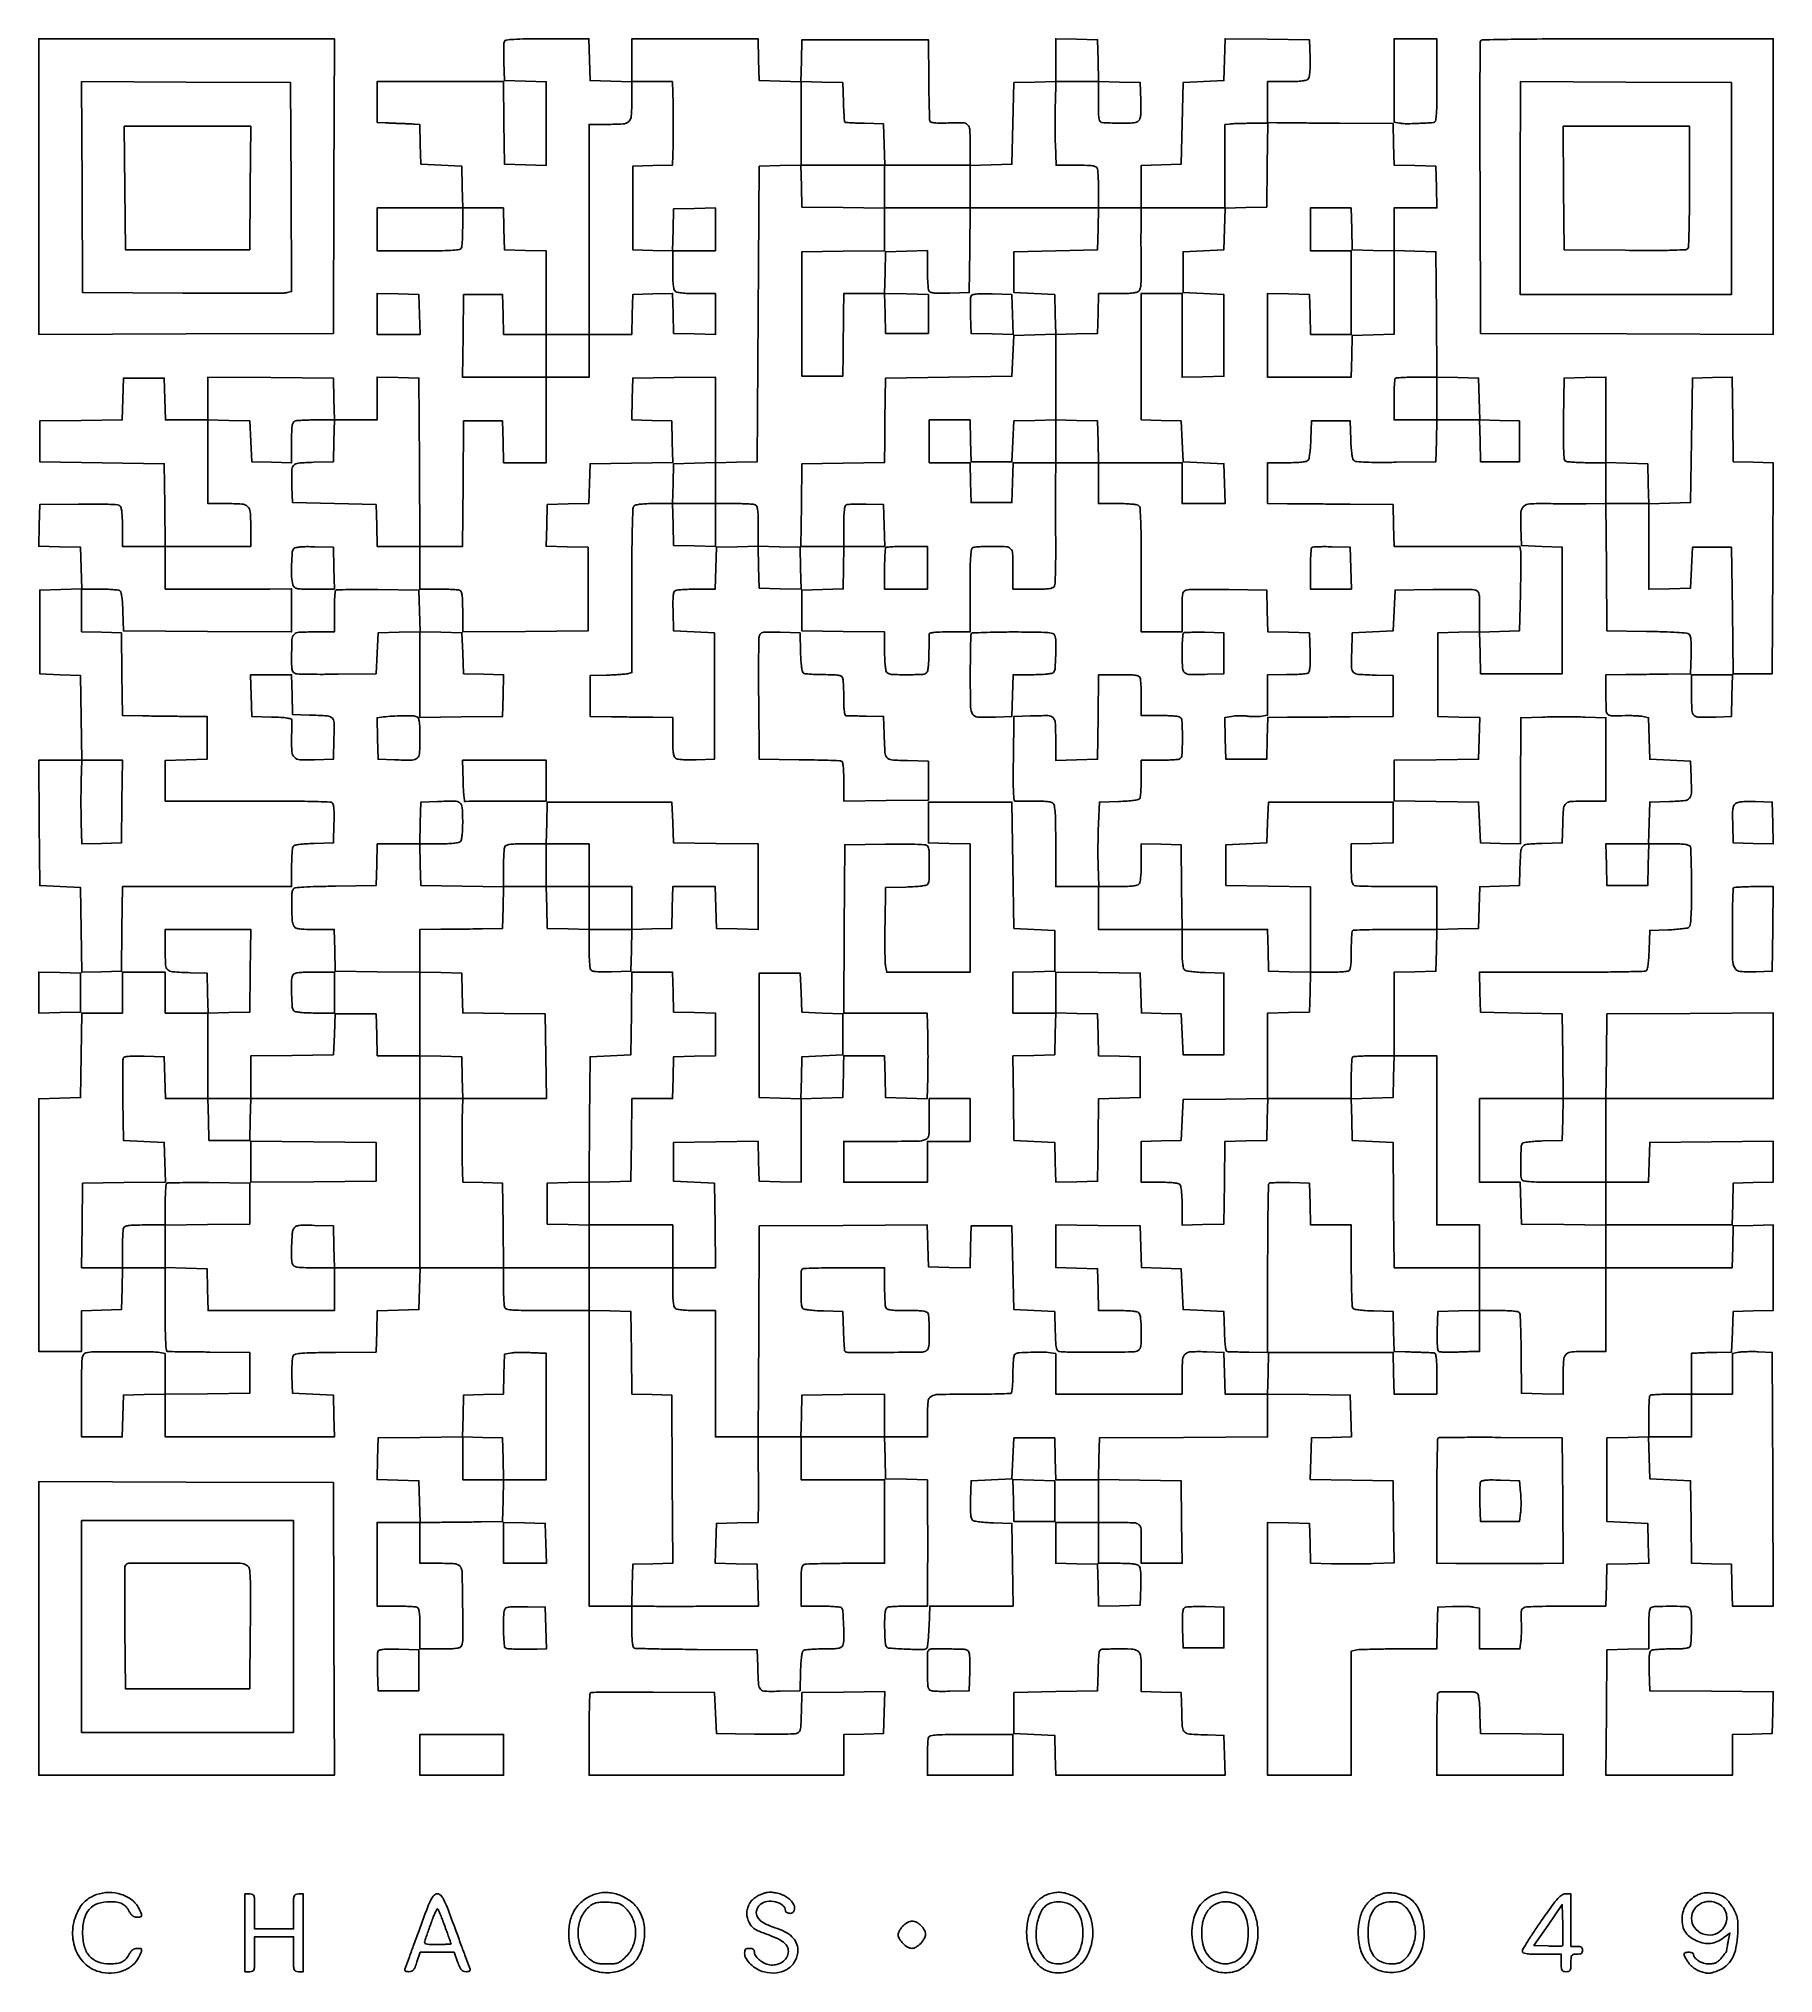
# Model space of a CAD drawing. Extents: x 179 to 1071, y 112 to 1107.
import ezdxf

# ---------------------------------------------------------------- set-up
doc = ezdxf.new("R2010")
doc.units = 0

msp = doc.modelspace()

# ---------------------------------------------------------------- linework, layer by layer
for points in [[(418.428774, 1105.674983, 0.081654), (418.239658, 1104.758353, 0.005045), (418.154817, 1101.970602, 0.007376), (418.136178, 1098.631743, 0.005394), (418.210159, 1094.924983), (418.5, 1085.5), (429.25, 1085.216168), (440, 1084.932337), (440, 1063.432337), (440, 1041.932337), (429.25, 1042.216168), (418.5, 1042.5), (418.230112, 1063.75), (417.960225, 1085), (385.480112, 1085), (353, 1085), (353, 1074.5), (353, 1064), (357.25, 1063.788296, 0.001158), (359.167431, 1063.697233, 0.000711), (361.426562, 1063.598404, 0.000713), (363.661971, 1063.50699, 0.001274), (365.5, 1063.439142, -0.001213), (367.230151, 1063.375488, -0.000927), (369.122536, 1063.297757, -0.000937), (370.894512, 1063.218354, -0.002212), (372.215017, 1063.150846), (374.930034, 1063), (375.215017, 1052.75), (375.5, 1042.5), (386, 1042), (396.5, 1041.5), (396.783832, 1030.75), (397.067663, 1020), (375.033832, 1020), (353, 1020), (353, 1009), (353, 998), (374.393011, 998, 0.002045), (386.514173, 998.049566, 0.015901), (392.164693, 998.275578, 0.030015), (395.337463, 998.696146, 0.258697), (396.393011, 999.581787, 0.07203), (396.632106, 1000.638111, 0.005915), (396.821697, 1003.465525, 0.007831), (396.955695, 1006.859224, 0.005951), (397, 1010.581787), (397, 1020), (407.466168, 1020), (417.932337, 1020), (418.216168, 1009.25), (418.5, 998.5), (429.25, 998.216168), (440, 997.932337), (440, 976.466168), (440, 955), (429.034983, 955), (418.069966, 955), (417.784983, 965.25), (417.5, 975.5), (407.5, 975.5), (397.5, 975.5), (397.230112, 954.25), (396.960225, 933), (418.480112, 933), (440, 933), (440, 911), (440, 889), (429.033832, 889), (418.067663, 889), (417.783832, 899.75), (417.5, 910.5), (407.5, 910.5), (397.5, 910.5), (397.236147, 878.25), (396.972294, 846), (385.99677, 846), (375.021245, 846), (374.760623, 889.25), (374.5, 932.5), (363.75, 932.783832), (353, 933.067663), (353, 922.033832), (353, 911), (342.033832, 911), (331.067663, 911), (330.783832, 921.75), (330.5, 932.5), (298.25, 932.763853), (266, 933.027706), (266, 922.013853), (266, 911), (255.033832, 911), (244.067663, 911), (243.783832, 921.75), (243.5, 932.5), (233, 932.5), (222.5, 932.5), (222.216369, 921.76979), (221.932738, 911.03958), (200.716369, 910.76979), (179.5, 910.5), (179.5, 900), (179.5, 889.5), (211.5, 889), (243.5, 888.5), (243.769888, 867.25), (244.039775, 846), (233.019888, 846), (222, 846), (222, 855.877555, 0.007628), (221.92916, 860.520799, 0.022534), (221.688341, 863.701393, 0.029946), (221.29435, 865.860356, 0.160788), (220.668714, 866.85998, 0.156728), (219.392576, 867.372347, 0.00746), (214.73108, 867.63344, 0.009591), (208.361143, 867.772656, 0.003585), (199.418714, 867.732424), (179.5, 867.5), (179.216515, 856.784171), (178.93303, 846.068343), (189.716515, 845.784171), (200.5, 845.5), (200.783485, 834.784171), (201.06697, 824.068343), (190.283485, 823.784171), (179.5, 823.5), (179.5, 802), (179.5, 780.5), (190, 780), (200.5, 779.5), (200.769502, 757.75), (201.039005, 736), (190.005649, 736), (178.972294, 736), (179.236147, 703.75), (179.5, 671.5), (190, 671), (200.5, 670.5), (200.769599, 648.715233), (201.039198, 626.930467), (211.269599, 627.215233), (221.5, 627.5), (221.769502, 649.25), (222.039005, 671), (265.519502, 671), (309, 671), (309.015313, 680.75, -0.007309), (309.077211, 684.573123, -0.010173), (309.252233, 687.991726, -0.006962), (309.495095, 690.827893, -0.117226), (309.800347, 691.711195, -0.199883), (310.589, 692.262532, -0.01918), (312.944063, 692.684251, -0.019108), (316.199826, 693.012968, -0.00836), (320.535034, 693.211195), (330.5, 693.5), (330.788231, 703.417355, 0.006822), (330.861883, 708.195904, 0.023677), (330.721106, 711.28256, 0.033753), (330.395846, 713.292925, 0.197436), (329.788231, 714.148117, 0.130725), (328.745855, 714.474246, 0.002229), (322.709668, 714.708499, 0.005525), (315.641338, 714.87308, 0.003628), (307.5, 714.913571, -0.000433), (297.92298, 714.899996, -0.000252), (286.426562, 714.899443, -0.000252), (274.9064, 714.910486, -0.000425), (265.25, 714.93281), (244, 715), (244, 725.466168), (244, 735.932337), (254.75, 736.216168), (265.5, 736.5), (265.5, 747.5), (265.5, 758.5), (254, 758.561358, -0.000941), (248.85313, 758.598501, -0.000602), (242.87303, 758.660105, -0.000604), (237.013407, 758.734602, -0.001129), (232.269888, 758.811358), (222.039775, 759), (221.769888, 780.25), (221.5, 801.5), (211.25, 801.784983), (201, 802.069966), (201, 813.034983), (201, 824), (210.25, 823.984687, -0.007698), (213.881488, 823.922759, -0.010614), (217.138601, 823.747767, -0.007503), (219.836926, 823.50451, -0.115815), (220.711195, 823.199653, -0.199883), (221.262532, 822.411, -0.01918), (221.684251, 820.055937, -0.019108), (222.012968, 816.800174, -0.00836), (222.211195, 812.464966), (222.5, 802.5), (265.75, 802.239377), (309, 801.978755), (309, 813.063886), (309, 824.149017), (297.75, 823.990942, -0.002208), (291.999429, 823.935536, -0.000732), (283.5625, 823.90385, -0.000728), (274.210671, 823.896033, -0.000828), (265.25, 823.916434), (244, 824), (244, 835), (244, 846), (266, 846), (288, 846), (288, 855.964816, 0.0177), (287.725392, 863.719525, 0.189883), (286.393275, 866.50496, 0.174589), (283.463935, 867.756305, 0.014506), (275.065741, 868), (266, 868), (266, 889.533832), (266, 911.067663), (276.75, 910.783832), (287.5, 910.5), (288, 900), (288.5, 889.5), (298.75, 889.215017), (309, 888.930034), (309, 899.358028, -0.005326), (309.059519, 904.945911, -0.030277), (309.302474, 907.908024, -0.062914), (309.767284, 909.600436, -0.205495), (310.581787, 910.393011, -0.0721), (311.638889, 910.632128, -0.005887), (314.475463, 910.821697, -0.007809), (317.880092, 910.955696, -0.00593), (321.615619, 911), (331.067663, 911), (330.783832, 900.25), (330.5, 889.5), (320.2603, 889.215131, 0.013482), (312.473421, 888.788181, 0.195806), (310.060296, 887.567079, 0.179106), (309.075074, 884.958841, 0.010944), (309.203496, 876.496645), (309.5, 868.5), (331, 868), (352.5, 867.5), (352.783832, 856.75), (353.067663, 846), (364.033832, 846), (375, 846), (375, 835), (375, 824), (384.418213, 824, -0.005951), (388.140776, 823.955695, -0.007831), (391.534475, 823.821697, -0.005915), (394.361889, 823.632106, -0.07203), (395.418213, 823.393011, -0.205328), (396.232519, 822.601136, -0.063007), (396.69742, 820.911404, -0.030329), (396.940441, 817.954507, -0.005341), (397, 812.379158), (397, 801.972294), (429.25, 802.236147), (461.5, 802.5), (461.5, 824), (461.5, 845.5), (450.716515, 845.784171), (439.93303, 846.068343), (440.216515, 856.784171), (440.5, 867.5), (451.215387, 867.783481), (461.930773, 868.066961), (462.215387, 878.283481), (462.5, 888.5), (483.783629, 888.769986), (505.067258, 889.039971), (504.783629, 899.769986), (504.5, 910.5), (494.216527, 910.785353), (483.933054, 911.070705), (484.216527, 921.785353), (484.5, 932.5), (505.75, 932.769888), (527, 933.039775), (527, 911.053719), (527, 889.067663), (516.25, 888.783832), (505.5, 888.5), (505.215017, 878.25), (504.930034, 868), (495.665017, 868, 0.009431), (491.658877, 867.92443, 0.019114), (488.515452, 867.68524, 0.019991), (486.17985, 867.322339, 0.148905), (485.2, 866.8, 0.188384), (484.564068, 865.348747, 0.00325), (484.264191, 856.55566, 0.005534), (484.056345, 843.977667, 0.001364), (484, 823.319052), (484, 781.038104), (481.75, 780.519832, -0.033722), (480.402336, 780.303764, -0.005034), (477.664062, 780.080136, -0.005643), (474.419303, 779.884786, -0.004838), (471, 779.75078), (462.5, 779.5), (462.5, 769), (462.5, 758.5), (473.5, 758.347508, 0.000324), (478.45558, 758.282022, 0.0002), (484.279688, 758.211168, 0.000201), (490.032594, 758.1458, 0.000362), (494.75, 758.097508), (505, 758), (505, 748.122445, 0.007345), (505.070162, 743.346734, 0.024181), (505.314808, 740.205854, 0.035127), (505.728754, 738.124417, 0.154085), (506.399285, 737.083586, 0.132968), (507.486141, 736.587315, 0.020746), (509.849829, 736.296386, 0.018924), (513.042317, 736.15859, 0.009044), (517.149285, 736.211141), (526.5, 736.5), (526.5, 769), (526.5, 801.5), (516, 802), (505.5, 802.5), (505.211769, 812.417355, -0.006827), (505.138177, 817.195195, -0.023663), (505.278982, 820.282937, -0.033714), (505.604266, 822.294865, -0.19692), (506.211769, 823.152042, -0.115349), (507.139207, 823.475621, -0.007622), (509.975707, 823.733781, -0.010705), (513.400525, 823.919284, -0.007782), (517.216168, 823.984687), (526.932337, 824), (527.216168, 834.75), (527.5, 845.5), (538.215829, 845.783485), (548.931657, 846.06697), (549.215829, 835.283485), (549.5, 824.5), (560.284178, 824.215822), (571.068357, 823.931643), (570.784178, 834.715822), (570.5, 845.5), (559.75, 845.783832), (549, 846.067663), (549, 856.426843, 0.005377), (548.940349, 861.973908, 0.030446), (548.697178, 864.919034, 0.063217), (548.232073, 866.602718, 0.20495), (547.418213, 867.393011, 0.07203), (546.361889, 867.632106, 0.005915), (543.534475, 867.821697, 0.007831), (540.140776, 867.955695, 0.005951), (536.418213, 868), (527, 868), (527, 878.466168), (527, 888.932337), (537.75, 889.216168), (548.5, 889.5), (549, 965.5), (549.5, 1041.5), (560.215829, 1041.783485), (570.931657, 1042.06697), (571.215829, 1031.283485), (571.5, 1020.5), (592.75, 1020.230112), (614, 1019.960225), (614, 1009), (614, 998.039775), (592.75, 997.769888), (571.5, 997.5), (571.5, 965.5), (571.5, 933.5), (582, 933.5), (592.5, 933.5), (592.628498, 944.5, -0.000013), (592.686515, 949.455578, -0.000008), (592.754941, 955.279687, -0.000008), (592.822714, 961.032592, -0.000014), (592.878498, 965.75), (593, 976), (603.465017, 976), (613.930034, 976), (614.215017, 965.75), (614.5, 955.5), (625.5, 955.5), (636.5, 955.5), (636.5, 965.5), (636.5, 975.5), (625.216504, 975.783064), (613.933007, 976.066129), (614.216504, 986.783064), (614.5, 997.5), (625.25, 997.783832), (636, 998.067663), (636.015313, 988.283832, 0.007729), (636.080711, 984.442256, 0.010646), (636.266219, 980.995583, 0.007548), (636.524324, 978.140491, 0.11554), (636.847958, 977.211769, 0.19692), (637.705135, 976.604266, 0.033714), (639.717063, 976.278982, 0.023663), (642.804805, 976.138177, 0.006827), (647.582645, 976.211769), (657.5, 976.5), (657.769502, 998.25), (658.039005, 1020), (691.053334, 1020), (724.067663, 1020), (723.783832, 1009.25), (723.5, 998.5), (702, 998), (680.5, 997.5), (680.5, 987), (680.5, 976.5), (691, 976), (701.5, 975.5), (701.784606, 965.284183), (702.069211, 955.068365), (691.284606, 954.784183), (680.5, 954.5), (680, 944), (679.5, 933.5), (647, 933), (614.5, 932.5), (614.296894, 922, 0.001258), (614.215626, 917.170118, 0.000701), (614.139675, 911.28553, 0.000699), (614.079501, 905.33161, 0.001133), (614.046894, 900.269888), (614, 889.039775), (592.75, 888.769888), (571.5, 888.5), (571.230112, 867.25), (570.960225, 846), (581.99346, 846), (593.026696, 846), (592.863364, 835.03231), (592.700032, 824.064621), (582.100016, 823.78231), (571.5, 823.5), (571.5, 813), (571.5, 802.5), (592.75, 802.230112), (614, 801.960225), (614, 792.180112, 0.008721), (614.074341, 787.918248, 0.018496), (614.311349, 784.626174, 0.019373), (614.672136, 782.199565, 0.150894), (615.2, 781.2, 0.187445), (617.622237, 780.133342, 0.011663), (625.600762, 779.966605, 0.010987), (633.611737, 780.162137, 0.212113), (635.783337, 781.25, 0.134225), (636.187939, 782.152368, 0.012098), (636.51296, 784.629688, 0.015035), (636.743771, 787.653243, 0.011187), (636.823269, 791, -0.00088), (636.833765, 794.346932, -0.001192), (636.855774, 797.370312, -0.000794), (636.884333, 799.908477, -0.01327), (636.917487, 800.75, -0.323678), (637.420756, 801.357314, -0.033804), (639.347906, 801.718273, -0.02337), (642.46211, 801.939262, -0.006028), (647.5, 802), (658, 802), (658, 823.393011, -0.002045), (658.049566, 835.514173, -0.015901), (658.275578, 841.164693, -0.030015), (658.696146, 844.337463, -0.258697), (659.581787, 845.393011, -0.068212), (660.597383, 845.631014, -0.007405), (663.000875, 845.821697, -0.008969), (665.883471, 845.95561, -0.007121), (669, 846, -0.012707), (676.492344, 845.809561, -0.192687), (678.808678, 844.74294, -0.180645), (679.826317, 842.343494, -0.010922), (680, 834.393011), (680, 824), (690.393011, 824, 0.004987), (696.180735, 824.05773, 0.033496), (699.042082, 824.307053, 0.077932), (700.628546, 824.814248, 0.186987), (701.443775, 825.714075, 0.083255), (701.704028, 826.996098, 0.002203), (701.877028, 832.810193, 0.004564), (701.988126, 839.662425, 0.0031), (701.995027, 847.464075, -0.000489), (701.958339, 855.923235, -0.000427), (701.936184, 864.772259, -0.00043), (701.929868, 872.7704, -0.001279), (701.944263, 878.25), (702, 889), (713, 889), (724, 889), (724, 878.5), (724, 868), (733.8, 868, -0.008695), (738.071747, 867.925705, -0.018472), (741.369558, 867.688776, -0.019349), (743.799696, 867.328068, -0.150969), (744.8, 866.8, -0.184183), (745.420065, 865.415652, -0.005121), (745.731132, 858.743868, -0.007192), (745.941824, 849.152464, -0.001895), (746, 833.8), (746, 802), (756.5, 802), (767, 802), (767, 812.480948, -0.003689), (767.04877, 819.090254, -0.046635), (767.316854, 821.56377, -0.147729), (767.985695, 822.804249, -0.136351), (769.25, 823.514659, -0.054895), (770.840683, 823.724598, -0.002293), (776.567187, 823.821708, -0.003942), (783.365834, 823.85221, -0.002788), (791, 823.783711), (810.5, 823.5), (810.783492, 812.783492), (811.066984, 802.066984), (821.783492, 801.783492), (832.5, 801.5), (832.788231, 791.582645, -0.006827), (832.861823, 786.804805, -0.023663), (832.721018, 783.717063, -0.033714), (832.395734, 781.705135, -0.19692), (831.788231, 780.847958, -0.115445), (830.860149, 780.524351, -0.007585), (828.014355, 780.266219, -0.010675), (824.578609, 780.080714, -0.007755), (820.75, 780.015313), (811, 780), (811, 769.625), (811, 759.25), (808.087864, 758.667573, -0.034671), (806.650197, 758.48242, -0.0141), (804.676997, 758.422078, -0.013872), (802.544168, 758.476197, -0.01719), (800.565783, 758.649721, 0.019413), (798.544141, 758.81799, 0.013954), (796.278587, 758.854957, 0.014126), (794.117598, 758.768814, 0.029347), (792.444611, 758.555587), (788.933383, 757.896876), (789.216691, 747.198438), (789.5, 736.5), (800, 736.5), (810.5, 736.5), (810.783832, 747.25), (811.067663, 758), (821.283832, 758.075358, 0.000074), (826.654568, 758.115775, 0.000021), (834.961501, 758.179881, 0.000022), (844.327907, 758.252969, 0.000023), (853.5, 758.325358), (875.5, 758.5), (875.5, 769), (875.5, 779.5), (867, 779.75078, -0.007628), (857.685433, 780.167898, -0.170037), (855.227472, 781.198021, -0.207027), (854.186732, 783.474513, -0.012089), (854.215323, 791.277755), (854.5, 801.5), (865, 802), (875.5, 802.5), (876, 813), (876.5, 823.5), (896, 823.783711, -0.002788), (903.634166, 823.85221, -0.003942), (910.432813, 823.821708, -0.002293), (916.159317, 823.724598, -0.054895), (917.75, 823.514659, -0.136044), (919.014093, 822.805371, -0.147883), (919.68293, 821.567583, -0.046767), (919.951158, 819.100526, -0.003708), (920, 812.51478), (920, 802.067663), (909.25, 801.783832), (898.5, 801.5), (898.5, 780), (898.5, 758.5), (909.283485, 758.215829), (920.06697, 757.931657), (919.783485, 747.215829), (919.5, 736.5), (897.75, 736.230498), (876, 735.960995), (876, 725.5), (876, 715.039005), (897.75, 714.769502), (919.5, 714.5), (920, 704), (920.5, 693.5), (930.75, 693.215017), (941, 692.930034), (941.04315, 708.715017, -0.000045), (941.06361, 715.962882, -0.000025), (941.089686, 724.766175, -0.000025), (941.116906, 733.655509, -0.000041), (941.140974, 741.19111), (941.195648, 757.88222), (952.382459, 758.19111, -0.004335), (957.442489, 758.286934, -0.002629), (963.430784, 758.316927, -0.002633), (969.374294, 758.284148, -0.004636), (974.284636, 758.185662), (985, 757.871323), (985, 736.435662), (985, 715), (976.25, 714.986345, 0.00925), (967.143851, 714.803651, 0.166903), (964.462909, 713.765918, 0.199184), (963.217345, 711.358739, 0.014077), (962.783793, 703.642206), (962.5, 693.5), (952.2603, 693.215131, 0.012174), (944.49116, 692.809521, 0.196929), (942.196667, 691.65727, 0.165236), (941.167162, 689.14566, 0.008001), (940.75078, 680), (940.5, 671.5), (930.283481, 671.215387), (920.066961, 670.930773), (919.783481, 660.215387), (919.5, 649.5), (908.75, 649.216168), (898, 648.932337), (898, 659.966168), (898, 671), (877.581787, 671, -0.002771), (869.642891, 671.043995, -0.004125), (862.696775, 671.178303, -0.001841), (856.779435, 671.363369, -0.083055), (855.581787, 671.606989, -0.20495), (854.767927, 672.397282, -0.063217), (854.302822, 674.080966, -0.030446), (854.059651, 677.026092, -0.005377), (854, 682.573157), (854, 692.932337), (864.75, 693.216168), (875.5, 693.5), (875.5, 704), (875.5, 714.5), (843.5, 714.5), (811.5, 714.5), (811, 704), (810.5, 693.5), (800, 693), (789.5, 692.5), (789.5, 682), (789.5, 671.5), (811.25, 671.230498), (833, 670.960995), (833, 648.946666), (833, 626.932337), (822.25, 627.216168), (811.5, 627.5), (811.216168, 638.25), (810.932337, 649), (788.985671, 649), (767.039005, 649), (766.769502, 670.75), (766.5, 692.5), (756.25, 692.784983), (746, 693.069966), (746, 683.234983, -0.008651), (745.925784, 678.94585, -0.018431), (745.688993, 675.637948, -0.019307), (745.328426, 673.201601, -0.151099), (744.8, 672.2, -0.150735), (743.80202, 671.672575, -0.019425), (741.382947, 671.311617, -0.018546), (738.103132, 671.074438, -0.008776), (733.862384, 671), (724.124768, 671), (723.812384, 681.75, -0.005974), (723.728381, 686.660963, -0.003446), (723.738638, 692.573438, -0.003442), (723.830717, 698.509627, -0.005757), (724, 703.5), (724.5, 714.5), (734.464966, 714.788805, 0.00836), (738.800174, 714.987032, 0.019108), (742.055937, 715.315749, 0.01918), (744.411, 715.737468, 0.199883), (745.199653, 716.288805, 0.115815), (745.50451, 717.163074, 0.007503), (745.747767, 719.861399, 0.010614), (745.922759, 723.118512, 0.007698), (745.984687, 726.75), (746, 736), (754.918213, 736, 0.006277), (758.449196, 736.044331, 0.008159), (761.68135, 736.178303, 0.006338), (764.373807, 736.368222, 0.070946), (765.418213, 736.606989, 0.294833), (766.920436, 738.663138, 0.014388), (767.174786, 747.5, 0.014388), (766.920436, 756.336862, 0.294833), (765.418213, 758.393011, 0.070946), (764.373807, 758.631778, 0.006338), (761.68135, 758.821697, 0.008159), (758.449196, 758.955669, 0.006277), (754.918213, 759), (746, 759), (746, 767.918213, 0.006277), (745.955669, 771.449196, 0.008159), (745.821697, 774.68135, 0.006338), (745.631778, 777.373807, 0.070946), (745.393011, 778.418213, 0.205063), (744.602242, 779.232207, 0.063154), (742.916741, 779.697251, 0.030411), (739.968078, 779.940377, 0.005366), (734.412514, 780), (724.039005, 780), (723.769502, 758.25), (723.5, 736.5), (712.75, 736.216168), (702, 735.932337), (702, 746.947116, 0.011938), (701.798046, 755.404293, 0.198544), (700.624991, 757.897698, 0.185337), (697.998788, 758.924023, 0.010184), (689, 758.795054), (680.5, 758.5), (680.230498, 736.75, 0.00239), (680.146032, 725.652462, 0.012159), (680.278742, 719.476459, 0.012842), (680.558071, 715.575561, 0.370677), (681.230498, 714.931729, 0.014189), (682.079342, 714.910207, 0.0009), (684.57137, 714.922233, 0.001322), (687.541249, 714.949759, 0.000982), (690.820975, 714.99527, -0.011128), (694.372164, 714.972485, -0.01976), (697.29094, 714.773153, -0.020842), (699.521941, 714.437386, -0.126079), (700.570975, 713.941096, -0.185936), (701.333569, 712.579037, -0.019515), (701.718686, 708.878686, -0.013612), (701.943747, 702.87272, -0.002558), (702, 691.877555), (702, 671), (713, 671), (724, 671), (724, 660), (724, 649), (745.5, 649), (767, 649), (767, 639.122445, 0.00775), (767.07111, 634.534962, 0.021862), (767.310401, 631.338284, 0.027915), (767.69658, 629.144506, 0.163434), (768.304124, 628.162563, 0.131421), (769.259099, 627.722996, 0.010763), (771.999888, 627.312947, 0.013854), (775.34104, 626.980158, 0.010217), (779.054124, 626.790118), (788.5, 626.5), (788.5, 605.5), (788.5, 584.5), (778, 584.5), (767.5, 584.5), (767, 595), (766.5, 605.5), (756.284601, 605.784601), (746.069202, 606.069202), (745.784601, 616.284601), (745.5, 626.5), (723.75, 626.769502), (702, 627.039005), (702, 616.519502), (702, 606), (691, 606), (680, 606), (680, 616.466168), (680, 626.932337), (690.75, 627.216168), (701.5, 627.5), (701.5, 638), (701.5, 648.5), (691, 649), (680.5, 649.5), (680, 682), (679.5, 714.5), (658, 714.5), (636.5, 714.5), (636.5, 704), (636.5, 693.5), (647.25, 693.216168), (658, 692.932337), (658, 659.966168), (658, 627), (636.545313, 627), (615.090626, 627), (614.501708, 630.25, -0.038332), (614.282999, 632.373498, -0.003107), (614.172031, 637.979688, -0.004169), (614.136944, 644.677477, -0.003192), (614.206395, 652), (614.5, 670.5), (624.964064, 670.787346, 0.007781), (629.554841, 670.98494, 0.018541), (632.952903, 671.31097, 0.018631), (635.394503, 671.730055, 0.202046), (636.198752, 672.287346, 0.136067), (636.862233, 674.465882, 0.00675), (636.950338, 682.024805, 0.006785), (636.833854, 689.580242, 0.134947), (636.162796, 691.77083, 0.230932), (635.095412, 692.427241, 0.012869), (631.091209, 692.714887, 0.012029), (624.928451, 692.849994, 0.002701), (614.428109, 692.77083), (593.5, 692.5), (593.239377, 649.25), (592.978755, 606), (614.428837, 606), (635.878919, 606), (636.18946, 594.715364, -0.004306), (636.285859, 589.615288, -0.002622), (636.316249, 583.588208, -0.002627), (636.283638, 577.61205, -0.004647), (636.185006, 572.682192), (635.870013, 561.933655), (625.185006, 562.216828), (614.5, 562.5), (614.216168, 573.25), (613.932337, 584), (603.466168, 584), (593, 584), (592.938509, 579.75, -0.001559), (592.901895, 577.668151, -0.000637), (592.839707, 574.839063, -0.00063), (592.765194, 571.799795, -0.000805), (592.688509, 569), (592.5, 562.5), (581.715822, 562.215822), (570.931643, 561.931643), (571.215822, 572.715822), (571.5, 583.5), (582, 584), (592.5, 584.5), (592.5, 595), (592.5, 605.5), (582, 606), (571.5, 606.5), (571, 616.5), (570.5, 626.5), (560, 626.5), (549.5, 626.5), (549.5, 594.5), (549.5, 562.5), (560.25, 562.216168), (571, 561.932337), (571, 540.432337), (571, 518.932337), (560.25, 519.216168), (549.5, 519.5), (549.214803, 529.769404), (548.929605, 540.038809), (527.214803, 539.769404), (505.5, 539.5), (505.5, 529.5), (505.5, 519.5), (516, 519), (526.5, 518.5), (526.769502, 496.75), (527.039005, 475), (516.019502, 475), (505, 475), (505, 486), (505, 497), (483.5, 497), (462, 497), (462, 507.966168), (462, 518.932337), (472.75, 519.216168), (483.5, 519.5), (483.769888, 540.75), (484.039775, 562), (494.486056, 562), (504.932337, 562), (505.216168, 572.75), (505.5, 583.5), (516.25, 583.783832), (527, 584.067663), (527, 595), (527, 605.932337), (516.25, 606.216168), (505.5, 606.5), (505.215017, 616.75), (504.930034, 627), (494.484905, 627), (484.039775, 627), (483.769888, 605.75), (483.5, 584.5), (473, 584), (462.5, 583.5), (462.236191, 551.283692), (461.972383, 519.067383), (451.236191, 518.783692), (440.5, 518.5), (440.5, 508), (440.5, 497.5), (451.25, 497.216168), (462, 496.932337), (462, 485.966168), (462, 475), (440.019502, 475), (418.039005, 475), (417.769502, 496.75), (417.5, 518.5), (407.311759, 518.784301), (397.123517, 519.068603), (396.811759, 529.934408, -0.004506), (396.714798, 534.862542, -0.002695), (396.683916, 540.722102, -0.002698), (396.716099, 546.556399, -0.004684), (396.814338, 551.400107), (397.128677, 562), (418.583841, 562), (440.039005, 562), (439.769502, 583.75), (439.5, 605.5), (418.284765, 605.769787), (397.069529, 606.039573), (396.784765, 616.269787), (396.5, 626.5), (385.75, 626.783832), (375, 627.067663), (375, 638.033832), (375, 649), (385.75, 649.046894, 0.001159), (390.626468, 649.079466, 0.000692), (396.426563, 649.139675, 0.000693), (402.202902, 649.215634, 0.001202), (407, 649.296894), (417.5, 649.5), (417.783832, 660.25), (418.067663, 671), (429, 671), (439.932337, 671), (440.216168, 660.25), (440.5, 649.5), (451.25, 649.216168), (462, 648.932337), (462.015313, 639.216168, 0.007782), (462.080716, 635.400525, 0.010705), (462.266219, 631.975707, 0.007622), (462.524379, 629.139207, 0.115349), (462.847958, 628.211769, 0.19692), (463.705135, 627.604266, 0.033714), (465.717063, 627.278982, 0.023663), (468.804805, 627.138177, 0.006827), (473.582645, 627.211769), (483.5, 627.5), (483.783481, 638.215387), (484.066961, 648.930773), (494.283481, 649.215387), (504.5, 649.5), (504.783832, 660.25), (505.067663, 671), (516, 671), (526.932337, 671), (527.216168, 660.25), (527.5, 649.5), (538.25, 649.216168), (549, 648.932337), (549, 670.946666), (549, 692.960995), (527.25, 693.230498), (505.5, 693.5), (505, 704), (504.5, 714.5), (472.5, 714.5), (440.5, 714.5), (440.216168, 703.75), (439.932337, 693), (429.573157, 693, 0.005377), (424.026092, 692.940349, 0.030446), (421.080966, 692.697178, 0.063217), (419.397282, 692.232073, 0.20495), (418.606989, 691.418213, 0.072071), (418.367881, 690.361431, 0.005899), (418.178303, 687.528633, 0.007818), (418.044304, 684.128509, 0.005938), (418, 680.398325), (418, 670.960225), (396.75, 671.230112), (375.5, 671.5), (375.216168, 682.25), (374.932337, 693), (384.766168, 693, 0.008652), (389.054729, 693.074219, 0.018432), (392.362299, 693.311014, 0.019308), (394.798441, 693.671586, 0.151095), (395.8, 694.2, 0.148968), (396.322517, 695.180477, 0.019972), (396.685351, 697.518882, 0.019094), (396.92447, 700.666907, 0.009407), (397, 704.680948, 0.016882), (396.762067, 711.72577, 0.213688), (395.545784, 714.013963, 0.166071), (392.871573, 714.936071, 0.009402), (384, 714.795054), (375.5, 714.5), (375.216168, 703.75), (374.932337, 693), (364, 693), (353.067663, 693), (352.783832, 682.25), (352.5, 671.5), (331.546095, 671.229091, 0.00313), (321.748611, 671.041083, 0.010448), (315.324426, 670.743168, 0.008069), (310.813666, 670.366222, 0.23354), (309.856996, 669.768614, 0.133261), (309.169461, 667.452928, 0.008843), (309.127646, 660.44602, 0.009779), (309.345205, 653.491725, 0.110589), (310.078645, 650.853051, 0.144779), (311.047341, 649.871794, 0.084256), (312.621856, 649.321614, 0.036689), (315.374924, 649.060098, 0.005341), (321.001352, 649), (330.932337, 649), (331.216168, 638.25), (331.5, 627.5), (353.25, 627.230498), (375, 626.960995), (375, 605.480498), (375, 584), (364.033832, 584), (353.067663, 584), (352.783832, 594.75), (352.5, 605.5), (342, 605.5), (331.5, 605.5), (331, 595), (330.5, 584.5), (309.25, 584.230112), (288, 583.960225), (288, 572.980112), (288, 562), (277, 562), (266, 562), (266, 583.966168), (266, 605.932337), (276.75, 606.216168), (287.5, 606.5), (287.769888, 627.75), (288.039775, 649), (266.019888, 649), (244, 649), (244, 638.519052, 0.011573), (244.184972, 630.528292, 0.199796), (245.27627, 628.214363, 0.170244), (247.756564, 627.170229, 0.007926), (257, 626.75078), (265.5, 626.5), (265.784983, 616.25), (266.069966, 606), (255.034983, 606), (244, 606), (244, 616.5), (244, 627), (233, 627), (222, 627), (222, 616.5), (222, 606), (211.519502, 606), (201.039005, 606), (200.769502, 584.25), (200.5, 562.5), (189.75, 562.216168), (179, 561.932337), (179, 496.966168), (179, 432), (190, 432), (201, 432), (201, 442.465017), (201, 452.930034), (211.25, 453.215017), (221.5, 453.5), (221.783832, 464.25), (222.067663, 475), (233.033832, 475), (244, 475), (244, 453.5, 0.002549), (244.054847, 442.7421, 0.011909), (244.265585, 436.548874, 0.011536), (244.589882, 432.549106, 0.363526), (245.25, 431.909679, 0.014968), (246.195071, 431.869776, 0.000192), (252.154687, 431.798984, 0.000559), (259.052961, 431.727411, 0.000367), (267, 431.659679), (287.5, 431.5), (287.5, 421), (287.5, 410.5), (265.75, 410.230498), (244, 409.960995), (244, 420.401042), (244, 430.841089), (241.25, 431.360355, 0.044892), (236.803207, 431.79262, 0.002207), (222.036544, 431.833473, 0.001925), (207.106562, 431.751381, 0.053922), (203.25, 431.297746, 0.217029), (201.933, 430.291857, 0.097496), (201.282309, 428.163729, 0.02426), (201.037964, 423.629961, 0.001333), (201, 409.391592), (201, 388), (211.466168, 388), (221.932337, 388), (222.216168, 398.75), (222.5, 409.5), (233.25, 409.783832), (244, 410.067663), (244, 399.033832), (244, 388), (287.533832, 388), (331.067663, 388), (330.783832, 398.75), (330.5, 409.5), (320, 410), (309.5, 410.5), (309.210794, 419.268734, -0.010026), (309.165889, 422.744449, -0.012939), (309.271228, 425.93462, -0.010729), (309.483826, 428.575102, -0.102458), (309.822646, 429.647569, -0.217494), (311.050067, 430.546782, -0.030338), (314.24749, 431.008132, -0.016133), (319.860778, 431.29116, -0.002199), (331.611852, 431.452373), (352.5, 431.647075), (352.783492, 442.290046), (353.066984, 452.933016), (363.783492, 453.216508), (374.5, 453.5), (374.783832, 464.25), (375.067663, 475), (396.533832, 475), (418, 475), (418, 465.581787, 0.005951), (418.044305, 461.859224, 0.007831), (418.178303, 458.465525, 0.005915), (418.367894, 455.638111, 0.07203), (418.606989, 454.581787, 0.258697), (419.662537, 453.696146, 0.030015), (422.835307, 453.275578, 0.015901), (428.485827, 453.049566, 0.002045), (440.606989, 453), (462, 453), (462, 377), (462, 301), (473, 301), (484, 301), (484, 290.468615, 0.006207), (484.063528, 285.351, 0.023583), (484.293405, 282.163056, 0.034381), (484.676007, 280.150606, 0.241481), (485.32139, 279.430165, 0.085611), (486.377617, 279.220891, 0.000629), (495.339902, 279.009908, 0.002355), (505.620934, 278.829261, 0.001505), (517.57139, 278.71155), (548.5, 278.5), (548.75078, 270, 0.007628), (549.167898, 260.685433, 0.170037), (550.198021, 258.227472, 0.207027), (552.474513, 257.186732, 0.012089), (560.277755, 257.215323), (570.5, 257.5), (570.788805, 267.464966, -0.00836), (570.987032, 271.800174, -0.019108), (571.315749, 275.055937, -0.01918), (571.737468, 277.411, -0.199883), (572.288805, 278.199653, -0.115495), (573.161051, 278.504423, -0.007626), (575.829971, 278.747767, -0.010713), (579.052528, 278.922753, -0.007787), (582.643011, 278.984687, 0.0061), (587.639876, 279.054022, 0.036929), (590.216248, 279.312261, 0.08218), (591.670761, 279.823042, 0.1775), (592.439901, 280.703981, 0.091423), (593.04084, 283.93179, 0.010941), (592.893965, 291.219109, 0.006559), (592.477375, 298.765248, 0.234499), (591.618492, 300.234687, 0.122219), (590.787958, 300.526562, 0.006455), (587.964495, 300.758058, 0.009848), (584.56653, 300.92538, 0.006984), (580.75, 300.984687), (571, 301), (571, 311.393011, -0.005351), (571.059586, 316.960143, -0.030363), (571.30265, 319.913621, -0.063068), (571.76761, 321.601595, -0.205218), (572.581787, 322.393011, -0.082815), (573.775876, 322.636501, -0.001919), (579.5499, 322.821697, -0.004216), (586.334577, 322.955997, -0.00284), (594.081787, 323), (614, 323), (614, 344.5), (614, 366), (592.5, 366), (571, 366), (571, 377), (571, 388), (592.466168, 388), (613.932337, 388), (614.216168, 377.25), (614.5, 366.5), (625.25, 366.216168), (636, 365.932337), (636.080645, 355.966168, -0.000778), (636.111626, 351.226275, -0.000367), (636.137601, 345.108812, -0.000364), (636.155426, 338.705042, -0.000514), (636.16129, 333, -0.000518), (636.155416, 327.328331, -0.000378), (636.137601, 321.028125, -0.000382), (636.111638, 315.057377, -0.000844), (636.080645, 310.5), (636, 301), (626.581787, 301, 0.005951), (622.859224, 300.955695, 0.007831), (619.465525, 300.821697, 0.005915), (616.638111, 300.632106, 0.07203), (615.581787, 300.393011, 0.19467), (614.780298, 299.644942, 0.069116), (614.312224, 298.117276, 0.033827), (614.069372, 295.475625, 0.00643), (614.015313, 290.643011, 0.007669), (614.076382, 287.053884, 0.010583), (614.248778, 283.835561, 0.007462), (614.488346, 281.169118, 0.115963), (614.788585, 280.307836, 0.238871), (616.381675, 279.362557, 0.005895), (625.114481, 278.883699, 0.006457), (633.798042, 278.622444, 0.202967), (635.742197, 279.40648, 0.168511), (636.055932, 280.050871, 0.005297), (636.377571, 283.000591, 0.00977), (636.655412, 286.533658, 0.006555), (636.841025, 290.58095), (637.18205, 301), (658.610913, 301), (680.039775, 301), (679.769888, 322.25), (679.5, 343.5), (670.054124, 343.790118, -0.010482), (666.338585, 343.98226, -0.01414), (662.989786, 344.321331, -0.01114), (660.244126, 344.740409, -0.130478), (659.269733, 345.191104, -0.159945), (658.639631, 346.194197, -0.036405), (658.293786, 348.198281, -0.02466), (658.145353, 351.237553, -0.007277), (658.215609, 355.900987), (658.5, 365.5), (669, 366), (679.5, 366.5), (680, 377), (680.5, 387.5), (691, 387.5), (701.5, 387.5), (701.783832, 376.75), (702.067663, 366), (713.033832, 366), (724, 366), (724, 355), (724, 344), (713, 344), (702, 344), (702, 333.533832), (702, 323.067663), (712.75, 322.783832), (723.5, 322.5), (723.784171, 311.716515), (724.068343, 300.93303), (734.784171, 301.216515), (745.5, 301.5), (745.788859, 310.850715, 0.009044), (745.84141, 314.957683, 0.018924), (745.703614, 318.150171, 0.020746), (745.412685, 320.513859, 0.132968), (744.916414, 321.600715, 0.154085), (743.875583, 322.271246, 0.035127), (741.794146, 322.685192, 0.024181), (738.653266, 322.929838, 0.007345), (733.877555, 323), (724, 323), (724, 333.5), (724, 344), (734.432612, 344, -0.011126), (742.286888, 343.825198, -0.165694), (744.809935, 342.838147, -0.207988), (745.916223, 340.601614, -0.018938), (745.988454, 334.240655, 0.002367), (745.936179, 331.841122, 0.002191), (745.904983, 329.378505, 0.002185), (745.896396, 327.18603, 0.00733), (745.9181, 325.75), (746, 323), (756.519888, 323), (767.039775, 323), (766.769888, 344.25), (766.5, 365.5), (745.216371, 365.769986), (723.932742, 366.039971), (724.216371, 376.769986), (724.5, 387.5), (767.75, 387.760623), (811, 388.021245), (811, 399.03051), (811, 410.039775), (832.25, 409.769888), (853.5, 409.5), (853.783473, 398.785353), (854.066946, 388.070705), (843.783473, 387.785353), (833.5, 387.5), (833.216371, 376.769986), (832.932742, 366.039971), (854.216371, 365.769986), (875.5, 365.5), (875.769629, 344.338997), (876.039257, 323.177994), (865.269629, 322.838997, -0.004764), (860.370632, 322.731502, -0.002808), (854.515836, 322.691718, -0.002808), (848.666157, 322.717677, -0.004802), (843.78428, 322.813661), (833.068561, 323.127322), (832.78428, 333.313661), (832.5, 343.5), (821.75, 343.783832), (811, 344.067663), (811, 279.033832), (811, 214), (832.5, 214), (854, 214), (854, 245.883369), (854, 277.766737), (856.25, 278.369714, -0.056178), (857.845984, 278.61027, -0.002325), (863.630687, 278.799577, -0.00401), (870.499162, 278.937273, -0.002833), (878.216168, 278.986345), (897.932337, 279), (898.216168, 289.75), (898.5, 300.5), (906, 300.80649, -0.008667), (909.109769, 300.879612, -0.00841), (912.251562, 300.846169, -0.008349), (915.012596, 300.724159, -0.030569), (916.75, 300.511177), (920, 299.909374), (920, 289.454687), (920, 279), (930.372192, 279), (940.744384, 279), (941.240606, 282.75, 0.020239), (941.413553, 284.643411, 0.007234), (941.511592, 287.354508, 0.007164), (941.533497, 290.334585, 0.008407), (941.466288, 293.158963, -0.00749), (941.364576, 297.127075, -0.066355), (941.576942, 298.861018, -0.160581), (942.184633, 299.803224, -0.104734), (943.347873, 300.395308, -0.05666), (944.884956, 300.625907, -0.002173), (950.659437, 300.807096, -0.003868), (957.506109, 300.939151, -0.002714), (965.216168, 300.986345), (984.932337, 301), (985.216168, 311.75), (985.5, 322.5), (996.284606, 322.784183), (1007.069211, 323.068365), (1006.784606, 333.284183), (1006.5, 343.5), (996, 344), (985.5, 344.5), (985.5, 366), (985.5, 387.5), (996.215829, 387.783485), (1006.931657, 388.06697), (1007.215829, 377.283485), (1007.5, 366.5), (1018, 366), (1028.5, 365.5), (1028.769787, 344.284765), (1029.039573, 323.069529), (1039.269787, 322.784765), (1049.5, 322.5), (1049.783832, 311.75), (1050.067663, 301), (1060.541073, 301), (1071.014483, 301), (1070.757242, 366.25), (1070.5, 431.5), (1063.5, 431.807779, 0.009375), (1060.58164, 431.88131, 0.008811), (1057.601562, 431.84799, 0.008811), (1054.961002, 431.725313, 0.029867), (1053.25, 431.512466), (1050, 430.909374), (1050, 420.454687), (1050, 410), (1039.5, 410), (1029, 410), (1029, 420.5), (1029, 431), (1031.75, 431.157695, -0.00512), (1033.274129, 431.229446, -0.001123), (1035.895313, 431.320057, -0.001169), (1038.92695, 431.410942, -0.001123), (1042, 431.48897), (1049.5, 431.662548), (1050, 442.081274), (1050.5, 452.5), (1060.75, 452.784983), (1071, 453.069966), (1071, 475.069966), (1071, 497.069966), (1060.75, 496.784983), (1050.5, 496.5), (1050.216168, 485.75), (1049.932337, 475), (1017.466168, 475), (985, 475), (985, 486), (985, 497), (1017.466168, 497), (1049.932337, 497), (1050.216168, 507.75), (1050.5, 518.5), (1060.75, 518.784983), (1071, 519.069966), (1071, 529.54903), (1071, 540.028094), (1039.25, 539.764047), (1007.5, 539.5), (1007.215017, 529.25), (1006.930034, 519), (995.965017, 519), (985, 519), (985, 540.5), (985, 562), (1028, 562), (1071, 562), (1071, 584.010736), (1071, 606.021473), (1028.25, 605.760736), (985.5, 605.5), (985.230498, 583.75), (984.960995, 562), (974, 562), (963.039005, 562), (962.769502, 583.75), (962.5, 605.5), (941.5, 606), (920.5, 606.5), (920.215017, 616.75), (919.930034, 627), (930.215017, 627.067144, -0.001417), (936.088012, 627.088842, -0.000263), (946.878786, 627.092445, -0.000282), (959.494562, 627.082887, -0.000258), (972.5, 627.058988, 0.002326), (984.853597, 627.087383, 0.003666), (995.455789, 627.238807, 0.000975), (1004.684555, 627.456309, 0.139465), (1005.711195, 627.776878, 0.196609), (1006.261403, 628.576422, 0.018984), (1006.683658, 630.943904, 0.01899), (1007.012934, 634.207272, 0.008403), (1007.211195, 638.535034), (1007.5, 648.5), (1016.945876, 648.790118, 0.010217), (1020.65896, 648.980158, 0.013854), (1024.000112, 649.312947, 0.010763), (1026.740901, 649.722996, 0.131421), (1027.695876, 650.162563, 0.191007), (1028.364138, 651.384052, 0.014808), (1028.719081, 655.168219, 0.012863), (1028.940304, 660.958906, 0.003115), (1029, 670.540657, 0.002931), (1028.955987, 678.049242, 0.004336), (1028.821697, 684.632943, 0.002024), (1028.636332, 690.228779, 0.082498), (1028.393011, 691.418213, 0.205485), (1027.600474, 692.232706, 0.062919), (1025.908208, 692.697521, 0.03028), (1022.946379, 692.940479, 0.005326), (1017.359179, 693), (1006.932337, 693), (1007.216168, 703.75), (1007.5, 714.5), (1017.7397, 714.784869, 0.013482), (1025.526579, 715.211819, 0.195806), (1027.939704, 716.432921, 0.179106), (1028.924926, 719.041159, 0.010944), (1028.796504, 727.503355), (1028.5, 735.5), (1018, 736), (1007.5, 736.5), (1007.216901, 747.177815), (1006.933801, 757.855629), (1004.174491, 758.461675, 0.032561), (1002.69404, 758.687098, 0.008832), (1000.328811, 758.848997, 0.008899), (997.632276, 758.937692, 0.009134), (994.95759, 758.929174, -0.008064), (987.657225, 758.890305, -0.203871), (985.868118, 759.674366, -0.184527), (985.102103, 761.534802, -0.006409), (985, 769.5), (985, 780), (995.25, 780.070067, 0.000758), (1000.001223, 780.10975, 0.000406), (1005.867188, 780.172407, 0.000405), (1011.851731, 780.246037, 0.000633), (1017, 780.320067), (1028.5, 780.5), (1028.784391, 790.099013, 0.007186), (1028.856144, 794.805109, 0.025232), (1028.705996, 797.830944, 0.038302), (1028.352496, 799.811771, 0.157509), (1027.707541, 800.827756, 0.15184), (1026.427025, 801.356135, 0.006436), (1021.479653, 801.738312, 0.009025), (1014.879314, 802.043294, 0.003711), (1005.92315, 802.228743), (985.5, 802.5), (985.236336, 835.25), (984.972671, 868), (995.986336, 868), (1007, 868), (1007, 845.966168), (1007, 823.932337), (1017.75, 824.216168), (1028.5, 824.5), (1029, 835), (1029.5, 845.5), (1039.5, 845.5), (1049.5, 845.5), (1050, 813), (1050.5, 780.5), (1060.5, 780.5), (1070.5, 780.5), (1070.758596, 834.714922), (1071.017191, 888.929844), (1060.758596, 889.214922), (1050.5, 889.5), (1050.230401, 911.284767), (1049.960802, 933.069533), (1039.730401, 932.784767), (1029.5, 932.5), (1029, 900.5), (1028.5, 868.5), (1017.785353, 868.216527), (1007.070705, 867.933054), (1006.785353, 878.216527), (1006.5, 888.5), (995.75, 888.783832), (985, 889.067663), (985, 911.067663), (985, 933.067663), (974.25, 932.783832), (963.5, 932.5), (963.22917, 911.571891, 0.002701), (963.150006, 901.071549, 0.012029), (963.285113, 894.908791, 0.012869), (963.572759, 890.904588, 0.230932), (964.22917, 889.837204, 0.115844), (965.147219, 889.517741, 0.007444), (967.990756, 889.26306, 0.010563), (971.422631, 889.079922, 0.007655), (975.25, 889.015313), (985, 889), (985, 878.5), (985, 868), (974.75, 867.911553, -0.001926), (970.093932, 867.889314, -0.001143), (964.542785, 867.896871, -0.001143), (959.005478, 867.929724, -0.00197), (954.39565, 867.985775, 0.016377), (945.80869, 867.842764, 0.177623), (942.670162, 866.512179, 0.194531), (941.286534, 863.526599, 0.020251), (941.213897, 855.642469), (941.5, 846.5), (952, 846), (962.5, 845.5), (962.5, 813), (962.5, 780.5), (941.5, 780.5), (920.5, 780.5), (920.216527, 791.214647), (919.933054, 801.929295), (930.216527, 802.214647), (940.5, 802.5), (941, 821.5, 0.002122), (941.165036, 828.978221, 0.002886), (941.246347, 835.726562, 0.001915), (941.260197, 841.389895, 0.03252), (941.136501, 843.25), (940.773001, 846), (908.420332, 846), (876.067663, 846), (875.783832, 856.75), (875.5, 867.5), (853.5, 867.674642, 0.000024), (844.325425, 867.747031, 0.000023), (834.951563, 867.820119, 0.000022), (826.634641, 867.884218, 0.000078), (821.25, 867.924642), (811, 868), (811, 878.5), (811, 889), (820.877555, 889, 0.00775), (825.465038, 889.07111, 0.021862), (828.661716, 889.310401, 0.027915), (830.855494, 889.69658, 0.163434), (831.837437, 890.304124, 0.131421), (832.277004, 891.259099, 0.010763), (832.687053, 893.999888, 0.013854), (833.019842, 897.34104, 0.010217), (833.209882, 901.054124), (833.5, 910.5), (843.5, 910.5), (853.5, 910.5), (853.785086, 900.843326, 0.008499), (853.989503, 896.451498, 0.021626), (854.329368, 893.279966, 0.026314), (854.78587, 891.057838, 0.156981), (855.412967, 890.072231, 0.157081), (856.713703, 889.551027, 0.00767), (861.40814, 889.296548, 0.009597), (867.886818, 889.169403, 0.003434), (877.12788, 889.228906), (897.5, 889.5), (897.783832, 900.25), (898.067663, 911), (909, 911), (919.932337, 911), (920.216168, 900.25), (920.5, 889.5), (930.5, 889.5), (940.5, 889.5), (940.5, 900), (940.5, 910.5), (930.283481, 910.784613), (920.066961, 911.069227), (919.783481, 921.784613), (919.5, 932.5), (908.763809, 932.783692), (898.027617, 933.067383), (897.763809, 965.283692), (897.5, 997.5), (886.75, 997.783832), (876, 998.067663), (876, 1009.033832), (876, 1020), (887.033832, 1020), (898.067663, 1020), (897.783832, 1030.75), (897.5, 1041.5), (886.783492, 1041.783492), (876.066984, 1042.066984), (875.783492, 1052.783492), (875.5, 1063.5), (848, 1063.619229, -0.00037), (837.120987, 1063.674438, -0.000484), (827.182812, 1063.741848, -0.000354), (818.851693, 1063.812322, -0.004589), (815.75, 1063.869229), (811, 1064), (811, 1074.5), (811, 1085), (820.877555, 1085, 0.007345), (825.653266, 1085.070162, 0.024181), (828.794146, 1085.314808, 0.035127), (830.875583, 1085.728754, 0.154085), (831.916414, 1086.399285, 0.132968), (832.412685, 1087.486141, 0.020746), (832.703614, 1089.849829, 0.018924), (832.84141, 1093.042317, 0.009044), (832.788859, 1097.149285), (832.5, 1106.5), (810.784029, 1106.769408), (789.068057, 1107.038815), (788.784029, 1096.269408), (788.5, 1085.5), (778, 1085), (767.5, 1084.5), (767, 1063.5), (766.5, 1042.5), (756.25, 1042.215017), (746, 1041.930034), (746, 1030.965017), (746, 1020), (735, 1020), (724, 1020), (724, 1029.418213, 0.005951), (723.955695, 1033.140776, 0.007831), (723.821697, 1036.534475, 0.005915), (723.632106, 1039.361889, 0.07203), (723.393011, 1040.418213, 0.204514), (722.604536, 1041.231559, 0.063459), (720.927778, 1041.696898, 0.030582), (717.996142, 1041.940243, 0.005418), (712.481487, 1042), (702.176952, 1042), (701.838476, 1052.75, -0.004781), (701.731219, 1057.643775, -0.002807), (701.691764, 1063.5, -0.002807), (701.718069, 1069.356229, -0.004782), (701.814338, 1074.25), (702.128677, 1085), (713.064338, 1085), (724, 1085), (724, 1074.5, 0.0042), (724.051007, 1068.427242, 0.03678), (724.293681, 1065.747888, 0.109455), (724.821177, 1064.434437, 0.234817), (725.75, 1063.9154, 0.004958), (734.255753, 1063.588715, 0.018776), (739.578882, 1063.637026, 0.026655), (743.053097, 1063.985326, 0.159375), (744.654562, 1064.797419, 0.129197), (745.324709, 1065.945311, 0.041201), (745.699636, 1067.904304, 0.026679), (745.856625, 1070.841368, 0.007835), (745.786103, 1075.357531), (745.5, 1084.5), (734.783492, 1084.783492), (724.066984, 1085.066984), (723.783492, 1095.783492), (723.5, 1106.5), (712.75, 1106.783832), (702, 1107.067663), (702, 1096.067663), (702, 1085.067663), (691.25, 1084.783832), (680.5, 1084.5), (680, 1063.5), (679.5, 1042.5), (668.75, 1042.216168), (658, 1041.932337), (658, 1052.447116, 0.011941), (657.80839, 1060.469347, 0.198708), (656.695242, 1062.833411, 0.184699), (654.202018, 1063.809462, 0.010085), (645.63259, 1063.70397, -0.010127), (642.248802, 1063.662603, -0.023327), (639.708112, 1063.801655, -0.024768), (637.899103, 1064.076628, -0.256412), (637.343708, 1064.546695, -0.083504), (637.169016, 1065.409426, -0.000946), (636.984027, 1071.32297, -0.002886), (636.82251, 1078.163895, -0.001875), (636.711118, 1086.072517), (636.5, 1106.5), (604, 1106.5), (571.5, 1106.5), (571.215829, 1095.716515), (570.931657, 1084.93303), (560.215829, 1085.216515), (549.5, 1085.5), (549.216168, 1096.25), (548.932337, 1107), (516.466168, 1107), (484, 1107), (484, 1095.966168), (484, 1084.932337), (473.25, 1085.216168), (462.5, 1085.5), (462.216168, 1096.25), (461.932337, 1107), (440.434783, 1107, 0.002494), (429.402026, 1106.944964, 0.012541), (423.23514, 1106.728678, 0.014175), (419.340034, 1106.383111, 0.278792)], [(876, 1085.579455), (876, 1064.158911), (878.75, 1063.632373, 0.038072), (880.917975, 1063.386187, 0.013059), (884.080322, 1063.351877, 0.008361), (888.739368, 1063.50096, 0.002156), (896.25, 1063.899556, 0.318369), (897.249305, 1064.697425, 0.049975), (897.728483, 1067.320194, 0.018528), (897.956287, 1072.519324, 0.001684), (898, 1085.5), (898, 1107), (887, 1107), (876, 1107)], [(920.460009, 1105.75, 0.090591), (920.266358, 1104.709509, 0.000109), (920.198937, 1082.982812, 0.000984), (920.176611, 1058.652573, 0.000605), (920.241394, 1030), (920.5, 955.5), (995.75, 955.243674), (1071, 954.987348), (1071, 1030.993674), (1071, 1107), (995.968615, 1107, 0.000668), (957.448289, 1106.948566, 0.003471), (936.19131, 1106.744245, 0.001205), (921.475143, 1106.465155, 0.305157)], [(308.758677, 1030.77123), (309.017354, 977.04246), (306.758677, 976.494347, -0.057902), (304.987826, 976.276519, -0.000418), (290.035361, 976.188577, -0.001589), (272.903102, 976.156579, -0.001017), (253, 976.223117), (201.5, 976.5), (201.241383, 1030.758691), (200.982767, 1085.017383), (254.741383, 1084.758691), (308.5, 1084.5)], [(505.187616, 1073.75, -0.00405), (505.286908, 1068.700436, -0.002554), (505.324965, 1062.803918, -0.002564), (505.303044, 1057.005606, -0.004709), (505.216519, 1052.284613), (504.933039, 1042.069227), (494.716519, 1041.784613), (484.5, 1041.5), (484.5, 1020), (484.5, 998.5), (494.715817, 998.215394), (504.931635, 997.930789), (505.215817, 1008.715394), (505.5, 1019.5), (516.25, 1019.783832), (527, 1020.067663), (527, 1009.033832), (527, 998), (516, 998), (505, 998), (505, 988.2, 0.008695), (505.074295, 983.928253, 0.018472), (505.311224, 980.630442, 0.019349), (505.671932, 978.200304, 0.150969), (506.2, 977.2, 0.150969), (507.200304, 976.671932, 0.019349), (509.630442, 976.311224, 0.018472), (512.928253, 976.074295, 0.008695), (517.2, 976), (527, 976), (527, 965.466168), (527, 954.932337), (516.25, 955.216168), (505.5, 955.5), (505.214635, 965.784593), (504.92927, 976.069185), (494.714635, 975.784593), (484.5, 975.5), (484.215017, 965.25), (483.930034, 955), (472.965017, 955), (462, 955), (462, 944), (462, 933), (451, 933), (440, 933), (440, 944), (440, 955), (451, 955), (462, 955), (462, 1009), (462, 1063), (471.065741, 1063, 0.014506), (479.463935, 1063.243695, 0.174589), (482.393275, 1064.49504, 0.189883), (483.725392, 1067.280475, 0.0177), (484, 1075.035184), (484, 1085), (494.437616, 1085), (504.875232, 1085)], [(592.816756, 1074.5, 0.003101), (592.977187, 1070.641787, 0.004901), (593.167698, 1067.3358, 0.001408), (593.368888, 1064.473716, 0.179301), (593.514773, 1064.153786, 0.182499), (593.83362, 1064.008668, 0.00148), (596.642708, 1063.831096, 0.005064), (599.890303, 1063.668444, 0.003206), (603.679547, 1063.541441), (613.5, 1063.27531), (613.783832, 1052.637655), (614.067663, 1042), (636.033832, 1042), (658, 1042), (658, 1031), (658, 1020), (636, 1020), (614, 1020), (614, 1031), (614, 1042), (592.5, 1042), (571, 1042), (571, 1063.533832), (571, 1085.067663), (581.73153, 1084.783832), (592.46306, 1084.5)], [(1049.5, 1030), (1049.5, 975.5), (995.211905, 975.5), (940.92381, 975.5), (940.942857, 1025.75, -0.000032), (940.951538, 1045.331386, -0.000047), (940.961905, 1062.563467, -0.000022), (940.972765, 1077.239555, -0.00086), (940.980952, 1080.508612), (941, 1085.017225), (995.25, 1084.758612), (1049.5, 1084.5)], [(810.76898, 1042.062512), (810.5, 1020.5), (799.783492, 1020.216508), (789.066984, 1019.933016), (788.783492, 1009.216508), (788.5, 998.5), (778, 998), (767.5, 997.5), (767.5, 987), (767.5, 976.5), (778, 976), (788.5, 975.5), (788.5, 954.5), (788.5, 933.5), (777.75, 933.216168), (767, 932.932337), (767, 954.466168), (767, 976), (756.5, 976), (746, 976), (746, 943.534983), (746, 911.069966), (756.25, 910.784983), (766.5, 910.5), (767, 900), (767.5, 889.5), (778, 889), (788.5, 888.5), (788.784983, 878.25), (789.069966, 868), (778.034983, 868), (767, 868), (767, 878.5), (767, 889), (745.533832, 889), (724.067663, 889), (723.783832, 899.75), (723.5, 910.5), (712.75, 910.783832), (702, 911.067663), (702, 900.033832), (702, 889), (691.034983, 889), (680.069966, 889), (679.784983, 878.75), (679.5, 868.5), (669, 868.5), (658.5, 868.5), (658.215017, 878.75), (657.930034, 889), (647.465017, 889), (637, 889), (637, 900), (637, 911), (647.466168, 911), (657.932337, 911), (658.216168, 900.25), (658.5, 889.5), (669, 889.5), (679.5, 889.5), (680, 900), (680.5, 910.5), (691.25, 910.783832), (702, 911.067663), (702, 933), (702, 954.932337), (712.75, 955.216168), (723.5, 955.5), (723.784983, 965.75), (724.069966, 976), (733.912538, 976, 0.007124), (738.794902, 976.069572, 0.02589), (741.886832, 976.318283, 0.040589), (743.896363, 976.753258, 0.146988), (744.974344, 977.469086, 0.130772), (745.515866, 978.641621, 0.021773), (745.838241, 981.125842, 0.018684), (746.004389, 984.574156, 0.007851), (745.981535, 989.219086, -0.002504), (745.908486, 993.897152, -0.001473), (745.865636, 999.490919, -0.001473), (745.855752, 1005.081758, -0.002516), (745.884747, 1009.75), (746, 1020), (767.5, 1020), (789, 1020), (789, 1041.430449), (789, 1062.860898), (791.25, 1063.180449, -0.023344), (792.604048, 1063.308651, -0.003265), (795.41495, 1063.424495, -0.003726), (798.746657, 1063.515163, -0.003157), (802.26898, 1063.562512), (811.03796, 1063.625024)], [(963.235953, 1030.25), (963.5, 998.5), (994.93202, 998.235498, 0.001697), (1010.901959, 998.155315, 0.00816), (1019.995146, 998.288929, 0.006635), (1026.009704, 998.555446, 0.241447), (1027.166708, 999.235498, 0.134731), (1027.492293, 1000.296498, 0.001088), (1027.738089, 1009.161365, 0.003824), (1027.920853, 1019.372002, 0.002438), (1027.984687, 1031.25), (1028, 1062), (995.485953, 1062), (962.971906, 1062)], [(658.44069, 974.706038, 0.08044), (658.24673, 973.777249, 0.005694), (658.156546, 971.121982, 0.007919), (658.135127, 967.937236, 0.005886), (658.208575, 964.420857), (658.5, 955.5), (669.285361, 955.21581), (680.070721, 954.931619), (679.785361, 965.21581), (679.5, 975.5), (669.232115, 975.785181, 0.005806), (664.041094, 975.869045, 0.026058), (661.006728, 975.724611, 0.044386), (659.172066, 975.374845, 0.236067)], [(898, 922), (898, 911), (887, 911), (876, 911), (876, 921.333333, -0.006022), (876.048276, 925.341612, -0.009111), (876.195833, 928.827083, -0.004516), (876.399803, 931.754503, -0.178563), (876.666667, 932.333333, -0.178563), (877.245497, 932.600197, -0.004516), (880.172917, 932.804167, -0.009111), (883.658388, 932.951724, -0.006022), (887.666667, 933), (898, 933)], [(613.783832, 856.75), (614.067663, 846), (603.533832, 846), (593, 846), (593, 856.416667, -0.006705), (593.065371, 861.291575, -0.021743), (593.292537, 864.517777, -0.027413), (593.655161, 866.648315, -0.242478), (594.25, 867.35572, -0.085748), (595.119548, 867.554529, -0.005296), (597.776562, 867.669121, -0.007732), (600.961486, 867.723415, -0.005646), (604.5, 867.689053), (613.5, 867.5)], [(310.233397, 844.833397, 0.179459), (309.371852, 842.956134, 0.01067), (309.030526, 836.615899, 0.016338), (309.031988, 830.280382, 0.057296), (309.630286, 826.25, 0.133842), (310.367068, 824.986552, 0.144838), (311.622381, 824.318468, 0.046615), (314.098572, 824.049393, 0.003769), (320.650463, 824), (331.067663, 824), (330.783832, 834.75), (330.5, 845.5), (320.983397, 845.783397, 0.008138), (316.607967, 845.842445, 0.021344), (313.471245, 845.699745, 0.026578), (311.271169, 845.386818, 0.148826)], [(636, 835), (636, 824), (625, 824), (614, 824), (614, 834.333333, -0.006022), (614.048276, 838.341612, -0.009111), (614.195833, 841.827083, -0.004516), (614.399803, 844.754503, -0.178563), (614.666667, 845.333333, -0.178563), (615.245497, 845.600197, -0.004516), (618.172917, 845.804167, -0.009111), (621.658388, 845.951724, -0.006022), (625.666667, 846), (636, 846)], [(853.783832, 834.75), (854.067663, 824), (843.533832, 824), (833, 824), (833, 834.333333, -0.006326), (833.050742, 838.343969, -0.009524), (833.20576, 841.83701, -0.00491), (833.420396, 844.763196, -0.177417), (833.700461, 845.367127, -0.182377), (834.297812, 845.637197, -0.005798), (837.000338, 845.778463, -0.010544), (840.240283, 845.841782, -0.007041), (843.950461, 845.783794), (853.5, 845.5)], [(331.686013, 823.35268, 0.177907), (331.411589, 822.759435, 0.00474), (331.201516, 819.832766, 0.009348), (331.049688, 816.342961, 0.006196), (331, 812.333333), (331, 802), (320.616631, 802, 0.01299), (312.697601, 801.794222, 0.197447), (310.26609, 800.644047, 0.1762), (309.203115, 798.059971, 0.009945), (309.013655, 789.269052, 0.0054), (309.059862, 784.21455, 0.057555), (309.335936, 782.180872, 0.158541), (310.002132, 781.128531, 0.115604), (311.25, 780.507526, 0.05266), (312.839524, 780.305597, 0.002192), (318.567187, 780.209628, 0.003775), (325.365833, 780.17686, 0.00267), (333, 780.238474), (352.5, 780.5), (353, 791), (353.5, 801.5), (364.25, 801.783832), (375, 802.067663), (375, 780.0568), (375, 758.045937), (396.25, 758.272969), (417.5, 758.5), (417.783473, 769.214647), (418.066946, 779.929295), (407.783473, 780.214647), (397.5, 780.5), (397, 791), (396.5, 801.5), (385.783492, 801.783492), (375.066984, 802.066984), (374.783492, 812.783492), (374.5, 823.5), (353.436013, 823.769346, 0.003085), (345.311969, 823.823103, 0.004901), (338.358056, 823.758056, 0.001338), (332.324385, 823.626314, 0.192551)], [(549.515832, 799.784677, 0.05486), (549.30566, 798.075534, 0.001068), (549.211624, 789.211749, 0.002555), (549.17681, 778.8534, 0.001709), (549.238077, 767), (549.5, 736.5), (569.978463, 736.269319, -0.002158), (577.918713, 736.145599, -0.003283), (584.814892, 735.96307, -0.001219), (590.742661, 735.752749, -0.082311), (591.728463, 735.550704, -0.244816), (592.336196, 734.863634, -0.030995), (592.706236, 732.853434, -0.023161), (592.93485, 729.759531, -0.006861), (593, 725.011882), (593, 714.960995), (614.75, 715.230498), (636.5, 715.5), (636.5, 725.5), (636.5, 735.5), (625.760588, 735.783724, -0.011481), (617.570167, 736.188452, -0.197317), (615.214302, 737.361433, -0.166705), (614.162634, 739.928419, -0.007678), (613.749801, 749.5), (613.5, 758.5), (604.5, 758.668363, -0.000599), (600.961453, 758.738801, -0.000821), (597.776562, 758.81125, -0.000528), (595.099933, 758.87936, -0.009681), (594.25, 758.918363, -0.310141), (593.65581, 759.385915, -0.041182), (593.287329, 761.031205, -0.027062), (593.062812, 763.70101, -0.007447), (593, 767.918213, 0.006277), (592.955669, 771.449196, 0.008159), (592.821697, 774.68135, 0.006338), (592.631778, 777.373807, 0.070946), (592.393011, 778.418213, 0.194682), (591.644645, 779.219983, 0.068336), (590.110608, 779.692539, 0.033702), (587.463534, 779.944731, 0.006483), (582.643011, 780.015313, -0.007787), (579.052528, 780.077247, -0.010713), (575.829971, 780.252233, -0.007626), (573.161051, 780.495577, -0.115495), (572.288805, 780.800347, -0.199883), (571.737468, 781.589, -0.01918), (571.315749, 783.944063, -0.019108), (570.987032, 787.199826, -0.00836), (570.788805, 791.535034), (570.5, 801.5), (560.277755, 801.784677, 0.003534), (553.719755, 801.920934, 0.049403), (551.369609, 801.720646, 0.162436), (550.198172, 801.07183, 0.128441)], [(658.582719, 801.133842, 0.132168), (658.375939, 800.44283, 0.000997), (658.221327, 794.487357, 0.003625), (658.106855, 787.638056, 0.002307), (658.068215, 779.665647, 0.003688), (658.184871, 763.336575, 0.13272), (659.212484, 759.741529, 0.254364), (661.852927, 758.193317, 0.016715), (671, 758.204946), (679.5, 758.5), (679.783832, 769.25), (680.067663, 780), (689.833832, 780, 0.008739), (694.088767, 780.074372, 0.018512), (697.376818, 780.311437, 0.01939), (699.800954, 780.67228, 0.150842), (700.8, 781.2, 0.182123), (701.645789, 783.0683, 0.008362), (701.987683, 790.173493, 0.012115), (702.037229, 797.123053, 0.087549), (701.402114, 800.394491, 0.259267), (700.366168, 801.261802, 0.029265), (697.217037, 801.677194, 0.015977), (691.655472, 801.903594, 0.002148), (679.94833, 801.955566, 0.003701), (671.916301, 801.897268, 0.005945), (665.069124, 801.715426, 0.001658), (659.151875, 801.468198, 0.247938)], [(767.699448, 801.366114, 0.176192), (767.420124, 800.767512, 0.00534), (767.205463, 797.989184, 0.009959), (767.050687, 794.66395, 0.006649), (767, 790.852385, 0.015066), (767.225391, 783.374, 0.209042), (768.427349, 781.021828, 0.172284), (771.083534, 780.067202, 0.009626), (780, 780.204946), (788.5, 780.5), (788.5, 791), (788.5, 801.5), (778.449448, 801.782781, 0.006672), (774.547259, 801.840477, 0.010046), (771.145783, 801.777033, 0.005301), (768.300668, 801.636532, 0.183378)], [(288.216168, 769.25), (288.5, 758.5), (298.75, 758.215017, -0.006789), (303.475963, 758.019373, -0.022348), (306.580655, 757.708991, -0.02798), (308.590639, 757.300971, -0.324883), (309.070637, 756.715017, -0.015243), (309.092918, 755.907583, -0.001021), (309.081503, 753.595179, -0.001469), (309.054163, 750.838156, -0.001099), (309.008434, 747.800487, 0.019124), (309.164989, 740.343372, 0.185881), (310.449256, 737.519281, 0.18469), (313.300283, 736.276188, 0.018838), (320.804214, 736.214442), (330.5, 736.5), (330.783553, 747.222527, 0.010992), (330.820152, 755.43543, 0.202285), (329.787687, 757.767985, 0.175254), (327.337791, 758.826727, 0.00786), (318, 759.24922), (309.5, 759.5), (309.395178, 764.5, 0.000547), (309.344591, 766.793283, 0.000309), (309.278501, 769.573437, 0.000308), (309.208383, 772.377327, 0.000507), (309.145178, 774.75), (309, 780), (298.466168, 780), (287.932337, 780)], [(1029, 769.519052, 0.012862), (1029.205954, 761.513975, 0.198492), (1030.363937, 759.0754, 0.184361), (1032.943979, 758.071897, 0.010844), (1041.503355, 758.203496), (1049.5, 758.5), (1049.783832, 769.25), (1050.067663, 780), (1039.533832, 780), (1029, 780)], [(356.216836, 758.274131), (352.933672, 757.868336), (353.216836, 747.184168), (353.5, 736.5), (362, 736.204946, 0.009877), (370.9578, 736.071064, 0.178526), (373.598328, 737.059359, 0.204134), (374.78628, 739.477762, 0.013466), (375, 747.412063, 0.005366), (374.940378, 752.967894, 0.03041), (374.697253, 755.916669, 0.063152), (374.232211, 757.602227, 0.205067), (373.418213, 758.393011, 0.08586), (371.419478, 758.788003, 0.00768), (366.283061, 758.831396, 0.01092), (360.81455, 758.674134, 0.018099)], [(221.769888, 714.75), (221.5, 693.5), (211.313009, 693.215713), (201.126018, 692.931425), (200.813009, 703.865819, -0.004478), (200.715582, 708.820431, -0.002692), (200.684283, 714.701954, -0.002695), (200.716174, 720.551699, -0.004701), (200.814338, 725.400107), (201.128677, 736), (211.584226, 736), (222.039775, 736)], [(397.216168, 725.25, 0.006601), (397.378796, 721.145136, 0.011337), (397.636937, 717.73125, 0.00532), (397.941158, 714.945705, 0.474795), (398.25, 714.75, -0.077239), (398.850984, 714.851666, -0.000411), (404.801563, 714.926563, -0.001801), (411.587748, 714.981956, -0.00114), (419.5, 715), (440, 715), (440, 725.5), (440, 736), (418.466168, 736), (396.932337, 736)], [(1051.698976, 713.769153, 0.124763), (1050.777081, 712.654842, 0.076572), (1050.28692, 711.012817, 0.036105), (1050.109284, 708.286528, 0.00588), (1050.209381, 702.983715), (1050.5, 693.5), (1060.78419, 693.214639), (1071.068381, 692.929279), (1070.78419, 703.714639), (1070.5, 714.5), (1061.989595, 714.785438, 0.010006), (1058.068435, 714.838436, 0.02299), (1055.121158, 714.683656, 0.02949), (1052.96852, 714.341998, 0.104125)], [(1050.666667, 670.333333, 0.189274), (1050.396307, 669.713454, 0.001341), (1050.195833, 663.899919, 0.004875), (1050.048101, 657.197552, 0.003072), (1050, 649.368517, 0.00476), (1050.152613, 633.337847, 0.122178), (1051.272034, 629.166633, 0.253818), (1054.106815, 627.356348, 0.026605), (1062.259538, 627.209712), (1070.5, 627.5), (1070.769502, 649.25), (1071.039005, 671), (1061.186169, 671, 0.006314), (1057.362112, 670.951707, 0.009509), (1054.03177, 670.804167, 0.004895), (1051.241613, 670.599898, 0.17746)], [(897.783832, 638.25), (897.5, 627.5), (886.75, 627.216168), (876, 626.932337), (876, 605.466168), (876, 584), (887, 584), (898, 584), (898, 540.5), (898, 497), (909, 497), (920, 497), (920, 486), (920, 475), (952.5, 475), (985, 475), (985, 453.5), (985, 432), (975.934259, 432, 0.014523), (967.533064, 431.755934, 0.174932), (964.604835, 430.502522, 0.18964), (963.27376, 427.712596, 0.017585), (963, 419.930985), (963, 409.932337), (952.25, 410.216168), (941.5, 410.5), (941.38082, 430.63382, 0.003169), (941.285248, 438.431055, 0.004865), (941.09401, 445.181209, 0.00179), (940.852713, 450.973759, 0.127779), (940.571803, 451.88382, 0.21528), (939.847277, 452.372226, 0.01611), (937.433472, 452.704582, 0.017838), (934.175119, 452.929566, 0.008317), (929.940983, 453), (920, 453), (920, 442.5), (920, 432), (916.75, 431.928155, 0.002292), (915.057468, 431.882975, 0.000692), (912.486064, 431.798976, 0.000693), (909.602445, 431.696783, 0.000753), (906.798303, 431.589285, -0.00985), (904.152285, 431.536027, -0.01308), (901.746061, 431.597956, -0.010398), (899.759044, 431.742638, -0.115533), (899.010073, 431.993775, -0.221917), (898.538934, 432.712155, -0.017117), (898.28033, 435.06485, -0.018183), (898.154831, 438.290488, -0.007895), (898.211769, 442.582645), (898.5, 452.5), (909.25, 452.783832), (920, 453.067663), (920, 464.033832), (920, 475), (898.013853, 475), (876.027706, 475), (875.763853, 507.25), (875.5, 539.5), (865, 540), (854.5, 540.5), (854.216168, 551.25), (853.932337, 562), (832.5, 562), (811.067663, 562), (810.783832, 551.25), (810.5, 540.5), (799.76979, 540.216369), (789.03958, 539.932738), (788.76979, 518.716369), (788.5, 497.5), (777.75, 497.216168), (767, 496.932337), (767, 506.766168, 0.008652), (766.925781, 511.054729, 0.018432), (766.688986, 514.362299, 0.019308), (766.328414, 516.798441, 0.151095), (765.8, 517.8, 0.149044), (764.818776, 518.322729, 0.019949), (762.477016, 518.685484, 0.019071), (759.323492, 518.924518, 0.009379), (755.3, 519), (746, 519), (746, 529.465017), (746, 539.930034), (756.25, 540.215017), (766.5, 540.5), (767, 551), (767.5, 561.5), (789.25, 561.769502), (811, 562.039005), (811, 583.985671), (811, 605.932337), (821.75, 606.216168), (832.5, 606.5), (832.784983, 616.75), (833.069966, 627), (841.953196, 627, 0.006301), (845.470775, 627.044332, 0.008183), (848.691626, 627.178303, 0.00637), (851.374672, 627.368246, 0.070866), (852.418213, 627.606989, 0.199759), (853.225925, 628.375813, 0.066055), (853.693741, 629.979628, 0.032092), (853.939041, 632.768394, 0.005893), (854, 637.940322, -0.006396), (854.048298, 641.715883, -0.009619), (854.195833, 645.005386, -0.005003), (854.400184, 647.759466, -0.177151), (854.666667, 648.333333, -0.189801), (855.288746, 648.6039, -0.001218), (861.414105, 648.804167, -0.004643), (868.461563, 648.951908, -0.002919), (876.700498, 649), (898.067663, 649)], [(309.606989, 625.418213, 0.08662), (308.977766, 622.208797, 0.013333), (309.016068, 615.688031, 0.009396), (309.357172, 609.048659, 0.18075), (310.2, 607.2, 0.150969), (311.200304, 606.671932, 0.019349), (313.630442, 606.311224, 0.018472), (316.928253, 606.074295, 0.008695), (321.2, 606), (331, 606), (331, 616.5), (331, 627), (320.606989, 627, 0.005351), (315.039857, 626.940414, 0.030363), (312.086379, 626.69735, 0.063068), (310.398405, 626.23239, 0.205218)], [(243.783832, 572.75), (244.067663, 562), (255, 562), (265.932337, 562), (266.216168, 551.25), (266.5, 540.5), (277, 540.5), (287.5, 540.5), (287.783832, 551.25), (288.067663, 562), (331.533832, 562), (375, 562), (375, 573.033832), (375, 584.067663), (385.75, 583.783832), (396.5, 583.5), (396.783832, 572.75), (397.067663, 562), (386.033832, 562), (375, 562), (375, 518.5), (375, 475), (353, 475), (331, 475), (331, 464), (331, 453), (298.533832, 453), (266.067663, 453), (265.783832, 463.75), (265.5, 474.5), (254.75, 474.783832), (244, 475.067663), (244, 486.033832), (244, 497), (233.606989, 497, 0.005351), (228.039857, 496.940414, 0.030363), (225.086379, 496.69735, 0.063068), (223.398405, 496.23239, 0.205218), (222.606989, 495.418213, 0.07203), (222.367894, 494.361889, 0.005915), (222.178303, 491.534475, 0.007831), (222.044305, 488.140776, 0.005951), (222, 484.418213), (222, 475), (211.480498, 475), (200.960995, 475), (201.230498, 496.75), (201.5, 518.5), (222.784762, 518.769989), (244.069525, 519.039978), (243.784762, 529.269989), (243.5, 539.5), (233, 540), (222.5, 540.5), (222.228584, 560.973, -0.002374), (222.161015, 568.914021, -0.003604), (222.184809, 575.817509, -0.001376), (222.264261, 581.743783, -0.087787), (222.460699, 582.75818, -0.243366), (223.174323, 583.392889, -0.038626), (225.079318, 583.724352, -0.024688), (228.155199, 583.864994, -0.006024), (233.232115, 583.785181), (243.5, 583.5)], [(854.666667, 583.333333, 0.178637), (854.399783, 582.754242, 0.004491), (854.195833, 579.817145, 0.009085), (854.048275, 576.320751, 0.006002), (854, 572.299502), (854, 561.932337), (864.75, 562.216168), (875.5, 562.5), (875.783832, 573.25), (876.067663, 584), (865.700498, 584, 0.006002), (861.679249, 583.951725, 0.009085), (858.182855, 583.804167, 0.004491), (855.245758, 583.600217, 0.178637)], [(658, 551), (658, 540), (647, 540), (636, 540), (636, 529.5), (636, 519), (614.5, 519), (593, 519), (593, 529.5), (593, 540), (614.432612, 540, 0.003108), (630.991344, 540.102931, 0.095188), (635.021616, 540.929292, 0.272698), (636.741251, 543.208785, 0.038712), (636.964074, 549.315423, -0.004471), (636.891822, 551.574596, -0.003291), (636.850634, 554.078593, -0.003325), (636.843015, 556.447597, -0.00741), (636.875921, 558.25), (637, 562), (647.5, 562), (658, 562)], [(962.783832, 551.25), (962.5, 540.5), (952.535034, 540.211195, 0.009511), (948.670117, 540.025556, 0.014281), (945.309486, 539.703374, 0.009082), (942.562304, 539.309784, 0.217526), (941.93078, 538.887999, 0.129433), (941.388051, 537.109211, 0.00508), (941.191523, 530.226224, 0.007264), (941.165665, 523.524343, 0.071956), (941.597272, 520.75, 0.259581), (942.636759, 519.752384, 0.044382), (945.438382, 519.276683, 0.018084), (950.763923, 519.045825, 0.00179), (963.567388, 519), (985, 519), (985, 507.980498), (985, 496.960995), (963.25, 497.230498), (941.5, 497.5), (941.216168, 508.25), (940.932337, 519), (930.466168, 519), (920, 519), (920, 540.5), (920, 562), (941.533832, 562), (963.067663, 562)], [(244.686013, 518.35268, 0.177951), (244.411577, 517.759277, 0.004725), (244.201516, 514.827038, 0.009333), (244.049687, 511.330936, 0.006184), (244, 507.313831), (244, 496.960995), (265.75, 497.230498), (287.5, 497.5), (287.5, 508), (287.5, 518.5), (266.436013, 518.769346, 0.003085), (258.311969, 518.823103, 0.004901), (251.358056, 518.758056, 0.001338), (245.324385, 518.626314, 0.192551)], [(832.783832, 507.75), (833.067663, 497), (843.533832, 497), (854, 497), (854.015313, 476.25, 0.003459), (854.076871, 468.209892, 0.005289), (854.252233, 461.239524, 0.002049), (854.489938, 455.274703, 0.131294), (854.800347, 454.288805, 0.199883), (855.589, 453.737468, 0.01918), (857.944063, 453.315749, 0.019108), (861.199826, 452.987032, 0.00836), (865.535034, 452.788805), (875.5, 452.5), (875.784983, 442.25), (876.069966, 432), (881.784983, 431.788296, 0.000157), (884.265665, 431.697185, 0.000118), (886.996214, 431.598404, 0.000119), (889.565762, 431.50667, 0.000274), (891.5, 431.439142, -0.002436), (893.123069, 431.375452, -0.002692), (894.692188, 431.297757, -0.002499), (896.031088, 431.217518, -0.013811), (896.75, 431.150846, -0.310449), (897.355901, 430.617146, -0.032465), (897.716647, 428.654025, -0.023089), (897.938555, 425.518577, -0.006121), (898, 420.5), (898, 410), (887.033832, 410), (876.067663, 410), (875.783832, 420.75), (875.5, 431.5), (843.5, 431.5), (811.5, 431.5), (811.216168, 420.75), (810.932337, 410), (800, 410), (789.067663, 410), (788.783832, 420.75), (788.5, 431.5), (779.756819, 431.788833, 0.016288), (771.605997, 431.792504, 0.180768), (768.645554, 430.576308, 0.189805), (767.284241, 427.745043, 0.018261), (767, 419.964816), (767, 410), (734.5, 410), (702, 410), (702, 420.420545), (702, 430.841089), (699.25, 431.308357, 0.040034), (695.361315, 431.652559, 0.011275), (689.268116, 431.56548, 0.007125), (683.133463, 431.251794, 0.122669), (681.23354, 430.644336, 0.200749), (680.668297, 429.854234, 0.025945), (680.303185, 427.763405, 0.021994), (680.070119, 424.743529, 0.008261), (680, 420.5, -0.009372), (679.931814, 416.86254, -0.014177), (679.723498, 413.703099, -0.008832), (679.432875, 411.115719, -0.225643), (679.058718, 410.53629, -0.131045), (678.278426, 410.300914, -0.001294), (672.387329, 410.125433, -0.004139), (665.574963, 409.996579, -0.002658), (657.669406, 409.954545, 0.003766), (641.501787, 409.832769, 0.133915), (637.925334, 408.799269, 0.244598), (636.320176, 406.142371, 0.015533), (636.013655, 396.75), (636, 388), (625, 388), (614, 388), (614, 398.995802), (614, 409.991604), (592.75, 409.745802), (571.5, 409.5), (571.216168, 398.75), (570.932337, 388), (559.911942, 388), (548.891548, 388), (549.004205, 377.25, -0.001277), (549.043241, 372.324301, -0.000725), (549.066605, 366.363063, -0.000724), (549.072733, 360.357551, -0.001195), (549.058431, 355.283832), (549, 344.067663), (538.25, 343.783832), (527.5, 343.5), (527.215394, 333.284183), (526.930789, 323.068365), (537.715394, 322.784183), (548.5, 322.5), (548.783832, 311.75), (549.067663, 301), (539.283832, 300.989367, 0.000597), (534.647721, 300.978789, 0.000287), (528.702126, 300.954706, 0.000285), (522.499957, 300.922489, 0.000408), (517, 300.886304, -0.001173), (511.464508, 300.858358, -0.000792), (505.150999, 300.8513, -0.000798), (499.047262, 300.863891, -0.001591), (494.216168, 300.896937), (483.932337, 301), (484.216168, 311.75), (484.5, 322.5), (494.760596, 322.7851), (505.021193, 323.0702), (504.760596, 366.2851), (504.5, 409.5), (494.269787, 409.784765), (484.039573, 410.069529), (483.769787, 431.284765), (483.5, 452.5), (472.75, 452.783832), (462, 453.067663), (462, 464.033832), (462, 475), (483.5, 475), (505, 475), (505, 465.2, 0.008695), (505.074295, 460.928253, 0.018472), (505.311224, 457.630442, 0.019349), (505.671932, 455.200304, 0.150969), (506.2, 454.2, 0.150969), (507.200304, 453.671932, 0.019349), (509.630442, 453.311224, 0.018472), (512.928253, 453.074295, 0.008695), (517.2, 453), (527, 453), (527, 420.5), (527, 388), (537.991388, 388), (548.982775, 388), (549.241388, 442.25), (549.5, 496.5), (592.716061, 496.760597), (635.932122, 497.021194), (636.216061, 486.260597), (636.5, 475.5), (647.215829, 475.216515), (657.931657, 474.93303), (658.215829, 485.716515), (658.5, 496.5), (669, 496.5), (679.5, 496.5), (680, 475), (680.5, 453.5), (691, 453), (701.5, 452.5), (701.784983, 442.25, 0.004749), (702.000014, 436.486979, 0.035944), (702.322053, 433.78555, 0.096524), (702.873514, 432.416646, 0.235456), (703.784983, 431.879048, 0.015984), (711.880307, 431.567685, 0.003337), (726.085984, 431.570474, 0.001179), (741.257902, 431.710492, 0.082383), (743.75, 432.153638, 0.113081), (744.997923, 432.945758, 0.138447), (745.663684, 434.150457, 0.052298), (745.944089, 436.378047, 0.00518), (746, 441.775249, 0.010126), (745.923279, 445.563222, 0.019661), (745.682009, 448.579501, 0.020506), (745.317215, 450.837919, 0.14711), (744.8, 451.8, 0.150842), (743.800954, 452.32772, 0.01939), (741.376818, 452.688563, 0.018512), (738.088767, 452.925628, 0.008739), (733.833832, 453), (724.067663, 453), (723.783832, 463.75), (723.5, 474.5), (712.75, 474.783832), (702, 475.067663), (702, 486.053334), (702, 497.039005), (723.75, 496.769502), (745.5, 496.5), (745.783481, 485.784613), (746.066961, 475.069227), (756.283481, 474.784613), (766.5, 474.5), (767, 464), (767.5, 453.5), (778, 453), (788.5, 452.5), (788.784983, 442.25, 0.006892), (788.980716, 437.545351, 0.022038), (789.292444, 434.420628, 0.026819), (789.701053, 432.374722, 0.312812), (790.284983, 431.869042, 0.019284), (791.127115, 431.811008, 0.000884), (794.007151, 431.728982, 0.001471), (797.426508, 431.647707, 0.001054), (801.25, 431.57614), (811, 431.414195), (811, 474.540431, -0.001518), (811.050364, 491.125015, -0.002471), (811.205463, 505.203798, -0.000348), (811.413468, 517.692293, -0.194407), (811.699448, 518.366114, -0.183378), (812.300668, 518.636532, -0.005301), (815.145783, 518.777033, -0.010046), (818.547259, 518.840477, -0.006672), (822.449448, 518.782781), (832.5, 518.5)], [(310.054214, 495.1013, 0.106842), (309.320502, 492.535451, 0.010375), (309.02875, 486.041138, 0.01142), (309.020304, 479.568363, 0.086433), (309.606989, 476.581787, 0.205485), (310.399526, 475.767294, 0.062919), (312.091792, 475.302479, 0.03028), (315.053621, 475.059521, 0.005326), (320.640821, 475), (331.067663, 475), (330.783832, 485.75), (330.5, 496.5), (320.804214, 496.785558, 0.004922), (315.072513, 496.89791, 0.041315), (312.493115, 496.709725, 0.103221), (311.034994, 496.15901, 0.128846)], [(571.666667, 474.333333, 0.196533), (571.04225, 472.845176, 0.003958), (571.031876, 464.520042, 0.005092), (571.169519, 456.353105, 0.135593), (571.800347, 454.288805, 0.199883), (572.589, 453.737468, 0.01918), (574.944063, 453.315749, 0.019108), (578.199826, 452.987032, 0.00836), (582.535034, 452.788805), (592.5, 452.5), (592.831495, 442.501838, 0.003665), (592.987871, 438.640214, 0.005738), (593.18483, 435.32142, 0.001909), (593.397961, 432.468558, 0.178617), (593.568832, 432.097835, 0.198585), (595.042316, 431.486409, 0.000728), (614.106498, 431.490119, 0.001111), (632.796202, 431.5625, 0.118197), (635.25, 432.166623, 0.146938), (636.146469, 433.033276, 0.081244), (636.67086, 434.477073, 0.039357), (636.934432, 436.917575, 0.007227), (637, 441.453396, 0.006668), (636.955641, 444.779332, 0.008541), (636.821697, 447.83856, 0.006839), (636.631409, 450.387512, 0.069666), (636.393011, 451.418213, 0.204366), (635.605154, 452.231384, 0.063541), (633.93074, 452.696802, 0.030628), (631.003676, 452.940206, 0.005432), (625.5, 453, -0.005432), (619.996324, 453.059794, -0.030628), (617.06926, 453.303198, -0.063541), (615.394846, 453.768616, -0.204366), (614.606989, 454.581787, -0.07203), (614.367894, 455.638111, -0.005915), (614.178303, 458.465525, -0.007831), (614.044305, 461.859224, -0.005951), (614, 465.581787), (614, 475), (593.166667, 475, 0.002993), (585.132422, 474.951903, 0.004756), (578.257292, 474.804167, 0.001277), (572.287675, 474.603799, 0.189545)], [(421.5, 431.078355), (418.5, 430.484268), (418.215399, 420.276735), (417.930798, 410.069202), (407.715399, 409.784601), (397.5, 409.5), (397.216365, 398.769409), (396.93273, 388.038817), (375.216365, 387.769409), (353.5, 387.5), (353.216515, 376.784171), (352.93303, 366.068343), (363.716515, 365.784171), (374.5, 365.5), (374.783832, 354.75), (375.067663, 344), (364.033832, 344), (353, 344), (353, 322.5), (353, 301), (362.418213, 301, -0.005951), (366.140776, 300.955695, -0.007831), (369.534475, 300.821697, -0.005915), (372.361889, 300.632106, -0.07203), (373.418213, 300.393011, -0.205218), (374.23239, 299.601595, -0.063068), (374.69735, 297.913621, -0.030363), (374.940414, 294.960143, -0.005351), (375, 289.393011), (375, 279), (385.393011, 279, 0.005351), (390.960143, 279.059586, 0.030363), (393.913621, 279.30265, 0.063068), (395.601595, 279.76761, 0.205218), (396.393011, 280.581787, 0.092035), (397.082732, 284.311621, 0.002469), (396.988198, 301.079487, 0.002013), (396.739749, 318.093092, 0.118746), (395.964816, 321.065741, 0.136247), (394.97615, 322.101327, 0.091172), (393.431565, 322.675502, 0.038385), (390.714599, 322.940782, 0.005149), (384.964816, 323), (375, 323), (375, 333.5), (375, 344), (385.25, 344.072108, 0.00076), (389.967405, 344.112467, 0.000422), (395.720312, 344.17529, 0.000421), (401.544418, 344.248714, 0.000681), (406.5, 344.322108), (417.5, 344.5), (417.783832, 355.25), (418.067663, 366), (429.033832, 366), (440, 366), (440, 398.5), (440, 431), (437.25, 431.114816, -0.000303), (435.855456, 431.173887, -0.000104), (433.839063, 431.260943, -0.000104), (431.615918, 431.357852, -0.00012), (429.5, 431.451037, 0.012461), (427.365818, 431.492301, 0.010241), (425.0875, 431.432892, 0.010379), (422.996058, 431.291905, 0.026865)], [(1029, 399), (1029, 388), (1018, 388), (1007, 388), (1007, 398.333333, -0.006022), (1007.048276, 402.341612, -0.009111), (1007.195833, 405.827083, -0.004516), (1007.399803, 408.754503, -0.178563), (1007.666667, 409.333333, -0.178563), (1008.245497, 409.600197, -0.004516), (1011.172917, 409.804167, -0.009111), (1014.658388, 409.951724, -0.006022), (1018.666667, 410), (1029, 410)], [(962.763853, 355.25), (963.027706, 323), (952.763853, 322.926805, -0.00126), (944.527276, 322.888824, -0.000694), (934.455126, 322.881746, -0.00058), (922.339842, 322.904102, -0.000334), (907.75, 322.957682), (898, 323), (898, 354.833333, -0.002001), (898.049029, 367.086392, -0.003231), (898.199888, 377.515513, -0.000593), (898.402981, 386.698691, -0.192864), (898.680468, 387.347135, -0.194926), (899.328722, 387.621499, -0.000608), (908.434599, 387.750224, -0.003285), (918.778546, 387.815907, -0.002034), (930.930468, 387.763802), (962.5, 387.5)], [(920.44275, 364.711405, 0.081149), (920.248444, 363.774362, 0.00524), (920.158923, 360.981301, 0.007536), (920.137209, 357.634347, 0.00554), (920.210159, 353.924983), (920.5, 344.5), (930.5, 344.5), (940.5, 344.5), (941.08534, 348.886315, 0.022863), (941.269448, 350.99849, 0.010307), (941.326793, 353.780045, 0.01018), (941.266834, 356.724741, 0.013684), (941.08534, 359.386315), (940.5, 365.5), (930.732592, 365.786422, 0.006215), (925.820487, 365.869374, 0.027145), (922.9185, 365.724677, 0.046335), (921.158442, 365.373938, 0.232847)], [(223.453816, 321.740243, 0.089548), (223.261817, 320.729866, 0.000598), (223.19019, 311.747155, 0.00234), (223.168607, 301.460077, 0.00149), (223.235201, 289.490243), (223.5, 258.5), (255.5, 258.5), (287.5, 258.5), (287.765726, 289.5, 0.001225), (287.879013, 308.006621, 0.012082), (287.71941, 315.793845, 0.024457), (287.315418, 320.099227, 0.201729), (286.324597, 321.75, 0.157681), (282.495237, 323.016106, 0.001671), (254.221233, 323.106234, 0.001077), (225.335041, 323.03952, 0.309316)], [(419.75, 300.328083, 0.194519), (418.828773, 299.629012, 0.092714), (418.306364, 298.208976, 0.036871), (418.056246, 295.553468, 0.005051), (418, 289.985693, 0.009063), (418.069327, 286.161326, 0.013756), (418.281203, 282.842866, 0.008353), (418.576429, 280.119345, 0.226913), (418.957287, 279.526398, 0.121482), (420.247189, 279.110653, 0.007502), (424.297703, 278.887604, 0.010325), (429.338105, 278.790019, 0.00632), (435.283832, 278.872858), (440.067663, 279), (439.783832, 289.75), (439.5, 300.5), (430.5, 300.651407, 0.005154), (426.925513, 300.674691, 0.006569), (423.629687, 300.618886, 0.005222), (420.874884, 300.507225, 0.053537)], [(768.211769, 300.1713, 0.194409), (767.60482, 299.304382, 0.033527), (767.279413, 297.284794, 0.023597), (767.138468, 294.191727, 0.006852), (767.211769, 289.417355), (767.5, 279.5), (778, 279.5), (788.5, 279.5), (788.5, 290), (788.5, 300.5), (779, 300.753945, 0.008497), (775.267186, 300.790269, 0.011674), (771.912207, 300.687545, 0.00849), (769.137493, 300.490389, 0.12262)], [(1008.25, 300.337719, 0.245291), (1007.654855, 299.639945, 0.027705), (1007.292242, 297.523812, 0.021873), (1007.06524, 294.312618, 0.006709), (1007, 289.450498), (1007, 279.067663), (996.25, 278.783832), (985.5, 278.5), (985.236147, 246.25), (984.972294, 214), (1017.486147, 214), (1050, 214), (1050, 224.465017), (1050, 234.930034), (1060.25, 235.215017), (1070.5, 235.5), (1070.783689, 246.235907), (1071.067378, 256.971814), (1039.283689, 257.235907), (1007.5, 257.5), (1007.211769, 267.417355, -0.006827), (1007.138177, 272.195195, -0.023663), (1007.278982, 275.282937, -0.033714), (1007.604266, 277.294865, -0.19692), (1008.211769, 278.152042, -0.113628), (1009.127797, 278.475136, -0.008287), (1011.807342, 278.733781, -0.011234), (1015.047029, 278.919247, -0.008261), (1018.643011, 278.984687, 0.006483), (1023.463534, 279.055269, 0.033702), (1026.110608, 279.307461, 0.068336), (1027.644645, 279.780017, 0.194682), (1028.393011, 280.581787, 0.070701), (1028.631706, 281.623534, 0.006434), (1028.821697, 284.287222, 0.008233), (1028.955664, 287.484808, 0.006352), (1029, 290.974799, 0.006824), (1028.936805, 295.605148, 0.03479), (1028.687898, 298.167248, 0.070258), (1028.216173, 299.656877, 0.191652), (1027.418213, 300.393011, 0.08728), (1025.058163, 300.8525, 0.005264), (1017.809578, 300.907903, 0.005152), (1010.548962, 300.812147, 0.090253)], [(353.442274, 277.710164, 0.081166), (353.248144, 276.773814, 0.005233), (353.158783, 273.980936, 0.007531), (353.137174, 270.634259, 0.005535), (353.210159, 266.924983), (353.5, 257.5), (364, 257.5), (374.5, 257.5), (374.5, 268), (374.5, 278.5), (364.232115, 278.785181, 0.005823), (359.049899, 278.868732, 0.025951), (356.012272, 278.724596, 0.043922), (354.172333, 278.376284, 0.236652)], [(636.666667, 278.333333, 0.196902), (636.027473, 276.806915, 0.004187), (636.03276, 268.492133, 0.005407), (636.194388, 260.339609, 0.134486), (636.847958, 258.211769, 0.19692), (637.705135, 257.604266, 0.033714), (639.717063, 257.278982, 0.023663), (642.804805, 257.138177, 0.006827), (647.582645, 257.211769), (657.5, 257.5), (657.788231, 267.417355, 0.006827), (657.861823, 272.195195, 0.023663), (657.721018, 275.282937, 0.033714), (657.395734, 277.294865, 0.19692), (656.788231, 278.152042, 0.134486), (654.660391, 278.805612, 0.005407), (646.507867, 278.96724, 0.004187), (638.193085, 278.972527, 0.196902)], [(724.485282, 277.75, 0.066498), (724.295521, 276.877413, 0.003647), (724.08776, 274.076563, 0.005607), (723.901725, 270.730129, 0.004064), (723.766667, 267), (723.5, 257.5), (702, 257), (680.5, 256.5), (680.5, 246), (680.5, 235.5), (691, 235), (701.5, 234.5), (701.784983, 224.25), (702.069966, 214), (745.569966, 214), (789.069966, 214), (788.784983, 224.25), (788.5, 234.5), (780, 234.75078, -0.008001), (770.85434, 235.167162, -0.165236), (768.34273, 236.196667, -0.196929), (767.190479, 238.49116, -0.012174), (766.784869, 246.2603), (766.5, 256.5), (756.25, 256.784983), (746, 257.069966), (746, 266.999799, 0.005179), (745.940683, 272.726834, 0.038492), (745.675239, 275.436227, 0.091282), (745.100974, 276.977457, 0.135997), (744.065741, 277.964816, 0.111345), (740.750896, 278.880875, 0.014705), (733.418145, 279.016089, 0.009456), (725.894507, 278.791206, 0.30252)], [(462.680468, 256.347135, 0.189333), (462.404489, 255.714175, 0.001327), (462.199888, 249.746763, 0.00485), (462.049096, 242.868529, 0.003055), (462, 234.833333), (462, 214), (527.5, 214), (593, 214), (593, 224.465017), (593, 234.930034), (603.25, 235.215017), (613.5, 235.5), (613.784034, 246.269987), (614.068069, 257.039973), (592.784034, 256.769987), (571.5, 256.5), (571.215131, 246.2603, -0.004124), (570.987293, 239.944999, -0.045906), (570.645706, 237.449919, -0.136997), (569.954953, 236.185819, -0.140303), (568.715131, 235.476589, -0.055026), (567.145293, 235.269945, -0.002238), (561.42257, 235.175721, -0.003889), (554.631689, 235.147147, -0.002744), (547, 235.216289), (527.5, 235.5), (527, 246), (526.5, 256.5), (494.930468, 256.763802, 0.002034), (482.778546, 256.815907, 0.003285), (472.434599, 256.750224, 0.000608), (463.328722, 256.621499, 0.194926)], [(898.666667, 256.333333, 0.189545), (898.396201, 255.712325, 0.001277), (898.195833, 249.742708, 0.004756), (898.048097, 242.867578, 0.002993), (898, 234.833333), (898, 214), (930.5, 214), (963, 214), (963, 224.480112), (963, 234.960225), (941.75, 235.230112), (920.5, 235.5), (920.211195, 245.464966, 0.00836), (920.012968, 249.800174, 0.019108), (919.684251, 253.055937, 0.01918), (919.262532, 255.411, 0.199883), (918.711195, 256.199653, 0.135593), (916.646895, 256.830481, 0.005092), (908.479958, 256.968124, 0.003958), (900.154824, 256.95775, 0.196533)], [(636.606989, 233.418213, 0.070946), (636.368222, 232.373807, 0.006338), (636.178303, 229.68135, 0.008159), (636.044331, 226.449196, 0.006277), (636, 222.918213), (636, 214), (658, 214), (680, 214), (680, 224.5), (680, 235), (658.606989, 235, 0.002045), (646.485827, 234.950434, 0.015901), (640.835307, 234.724422, 0.030015), (637.662537, 234.303854, 0.258697)], [(208.683804, 152.608385, 0.037519), (205.453517, 151.123705, 0.05564), (202.915054, 149.322992, 0.055933), (200.845434, 147.014506, 0.038414), (199.028793, 144, 0.098351), (196.41826, 134.548766, 0.103483), (197.694085, 124.999041, 0.111726), (202.534074, 117.306042, 0.131773), (209.957988, 113.009347, 0.074228), (216.170377, 112.295289, 0.078664), (222.190275, 113.457707, 0.085063), (227.170422, 116.292443, 0.110583), (230.393538, 120.416892, 0.008295), (231.725442, 123.348264, 0.150376), (231.838458, 124.358843, 0.32021), (231.302978, 124.871744, 0.036035), (229.52568, 125, 0.074186), (228.315265, 124.819415, 0.085534), (227.274159, 124.294684, 0.073782), (226.357711, 123.379331, 0.040384), (225.51533, 122.029644, -0.060119), (223.858757, 119.594384, -0.097596), (221.886425, 118.067496, -0.082774), (219.244306, 117.252992, -0.033478), (215.470034, 117, -0.085617), (209.434909, 118.041046, -0.128649), (205.041292, 121.030957, -0.116684), (202.40134, 126.039796, -0.062843), (201.511047, 133, -0.061107), (202.366356, 140.07176, -0.120578), (204.97537, 145.053707, -0.1321), (209.398022, 147.987437, -0.080931), (215.612794, 149, -0.034712), (219.300064, 148.743704, -0.082981), (221.908926, 147.92416, -0.096565), (223.868732, 146.395301, -0.059701), (225.51533, 143.970356, 0.040384), (226.357711, 142.620669, 0.073782), (227.274159, 141.705316, 0.085534), (228.315265, 141.180585, 0.074186), (229.52568, 141, 0.036035), (231.302978, 141.128256, 0.32021), (231.838458, 141.641157, 0.150376), (231.725442, 142.651736, 0.008295), (230.393538, 145.583108, 0.121066), (226.927372, 149.834299, 0.083404), (221.38911, 152.713278, 0.078871), (214.896381, 153.731445, 0.088719)], [(285, 133), (285, 113), (287.5, 113, 0.104331), (288.950811, 113.306062, 0.224677), (289.680556, 114.15, 0.064117), (289.955995, 116.064536, 0.003707), (290, 122), (290, 131), (300, 131), (310, 131), (310, 122, 0.003707), (310.044005, 116.064536, 0.064117), (310.319444, 114.15, 0.224677), (311.049189, 113.306062, 0.104331), (312.5, 113), (315, 113), (315, 133), (315, 153), (312.5, 153, 0.104331), (311.049189, 152.693938, 0.224677), (310.319444, 151.85, 0.064117), (310.044005, 149.935464, 0.003707), (310, 144), (310, 135), (300, 135), (290, 135), (290, 144, 0.003707), (289.955995, 149.935464, 0.064117), (289.680556, 151.85, 0.224677), (288.950811, 152.693938, 0.104331), (287.5, 153), (285, 153)], [(374.561826, 134.25, 0.000056), (371.891492, 126.97389, 0.000085), (369.569213, 120.640625, 0.000031), (367.570287, 115.185263, 0.002096), (367.2321, 114.25, 0.176258), (367.235285, 113.732765, 0.170292), (367.569733, 113.329545, 0.098345), (368.270572, 113.077722, 0.03724), (369.312645, 113, 0.083579), (370.70263, 113.233982, 0.135846), (371.681839, 113.909055, 0.078963), (372.503311, 115.280794, 0.015325), (373.5, 118), (375.160733, 123), (383.882822, 123), (392.604911, 123), (394.402886, 118, 0.015656), (395.464944, 115.313739, 0.07589), (396.332377, 113.928019, 0.129346), (397.332249, 113.239937, 0.086585), (398.707419, 113, 0.037744), (399.739068, 113.077988, 0.098919), (400.434052, 113.330182, 0.170206), (400.765741, 113.733446, 0.175239), (400.7679, 114.25, 0.002096), (400.429713, 115.185263, 0.000031), (398.430787, 120.640625, 0.000085), (396.108508, 126.97389, 0.000056), (393.438174, 134.25, 0.002251), (389.127109, 145.831267, 0.026377), (387.191461, 150.241349, 0.080817), (385.69777, 152.300247, 0.198001), (384, 153, 0.198001), (382.30223, 152.300247, 0.080817), (380.808539, 150.241349, 0.026377), (378.872891, 145.831267, 0.002251)], [(465.764045, 153.05557, 0.07095), (459.642134, 150.089072, 0.091267), (455.182211, 145.721644, 0.089168), (452.501217, 139.966946, 0.064595), (451.588835, 132.939169, 0.017326), (451.711034, 129.40439, 0.040848), (452.107186, 126.798308, 0.046119), (452.885067, 124.48725, 0.028317), (454.19606, 121.928422, 0.109868), (459.687593, 116.021229, 0.102355), (467.304108, 112.810083, 0.100827), (475.667246, 112.860126, 0.10332), (483.263472, 116.187608, 0.118996), (487.700748, 121.296679, 0.07771), (490.191433, 128.733894, 0.074947), (490.341306, 136.864159, 0.094761), (487.979621, 143.987427, 0.09527), (484.01477, 148.703618, 0.073688), (478.226189, 152.131549, 0.07431), (471.744562, 153.712204, 0.10044)], [(552, 153.347931, 0.029699), (549.326402, 152.287402, 0.047904), (547.218193, 151.044382, 0.055122), (545.603721, 149.574331, 0.061277), (544.414686, 147.835022, 0.047925), (543.403102, 145.313139, 0.07279), (543.073217, 142.97855, 0.072117), (543.425364, 140.631603, 0.046116), (544.463015, 138.071521, 0.048362), (545.699166, 136.159399, 0.090526), (547.079903, 134.949155, 0.041416), (549.420752, 133.800021, 0.00377), (555.494283, 131.47209, -0.035394), (560.374092, 129.238597, -0.095167), (563.305895, 126.820046, -0.143302), (564.46261, 124.13376, -0.129374), (564.053265, 121.128593, -0.104671), (562.512241, 118.882266, -0.084261), (560.0779, 117.24242, -0.080688), (557.134995, 116.448009, -0.083749), (554.131466, 116.641937, -0.071798), (551.640256, 117.622354, -0.055883), (549.285295, 119.339147, -0.05935), (547.557431, 121.346733, -0.149114), (547, 123.174314, 0.092886), (546.845765, 123.997386, 0.14336), (546.407663, 124.567431, 0.112929), (545.642142, 124.896383, 0.045268), (544.5, 125, 0.04548), (543.233654, 124.884575, 0.151247), (542.501588, 124.501578, 0.15214), (542.116447, 123.773562, 0.046192), (542, 122.515777, 0.133788), (542.766125, 119.703822, 0.068629), (545.049229, 116.816324, 0.06242), (548.329289, 114.373971, 0.065668), (552.056177, 112.867157, 0.09295), (558.59422, 112.423845, 0.116548), (564.286478, 114.499846, 0.128259), (568.079569, 118.705153, 0.126924), (569.354845, 124.244384, 0.098625), (568.529586, 127.886423, 0.096442), (566.368397, 130.967226, 0.076592), (562.741246, 133.523364, 0.03893), (557.552714, 135.614906, -0.048933), (551.852638, 138.046054, -0.127719), (548.632912, 141.075756, -0.205481), (548.118104, 144.340249, -0.14764), (550.046286, 147.541889, -0.152922), (553.46291, 149.117396, -0.0929), (557.942709, 148.863167, -0.103681), (561.653974, 147.076912, -0.232981), (563, 144.345012, 0.172986), (563.18751, 143.819249, 0.098327), (563.71468, 143.384501, 0.074706), (564.518389, 143.096168, 0.048868), (565.5, 143, 0.31352), (567.525882, 144.408787, 0.214242), (567.332601, 147.30822, 0.104042), (564.378474, 150.844056, 0.099463), (560.204514, 152.959978, 0.016376), (557.538798, 153.60712, 0.03956), (555.528203, 153.862477, 0.049209), (553.786228, 153.773404, 0.042231)], [(698.619302, 152.965577, 0.103791), (693.880689, 150.390624, 0.085403), (690.183932, 145.964093, 0.075144), (687.837242, 140.009431, 0.056409), (687.043924, 133, 0.089468), (688.867054, 122.892776, 0.131158), (694.072434, 115.566536, 0.149751), (701.667468, 112.400692, 0.12924), (710.229451, 113.777299, 0.168029), (718.118512, 121.118178, 0.120271), (721.113161, 132.893548, 0.120739), (718.342914, 144.689176, 0.169987), (710.598931, 152.094566, 0.033663), (707.452623, 153.275239, 0.054834), (704.65061, 153.79131, 0.055496), (701.827431, 153.683135, 0.03545)], [(783.5, 152.503716, 0.190637), (774.948869, 145.07431, 0.12855), (772.055648, 132.317519, 0.12912), (775.778644, 119.818339, 0.192696), (784.78926, 113.056746, 0.116714), (792.969309, 112.805894, 0.137845), (799.830208, 116.340187, 0.122881), (804.377412, 123.332215, 0.082331), (805.978038, 132.782119, 0.057337), (805.180141, 139.937374, 0.076938), (802.768307, 145.990315, 0.087556), (798.952516, 150.453, 0.104818), (794.056846, 153.000752, 0.020052), (791.019922, 153.714614, 0.059525), (788.889581, 153.867969, 0.056344), (786.719483, 153.518614, 0.016597)], [(869.913572, 153.088032, 0.086426), (864.650359, 150.333908, 0.091742), (860.75481, 146.009792, 0.082486), (858.384573, 140.172893, 0.05534), (857.588235, 133, 0.067746), (858.73895, 124.546135, 0.105621), (862.127202, 118.054274, 0.118766), (867.529389, 114.007879, 0.101965), (874.5, 112.571429, 0.061132), (879.237346, 113.152805, 0.079502), (883.25313, 114.864367, 0.079317), (886.541087, 117.747363, 0.06052), (889.134931, 121.778729, 0.088087), (891.339962, 129.590272, 0.071628), (890.960228, 138.292009, 0.076092), (888.244705, 146.005118, 0.132471), (883.632872, 150.917881, 0.057429), (880.481391, 152.39708, 0.041831), (876.718785, 153.319831, 0.042669), (872.979127, 153.588038, 0.074132)], [(951.718609, 139.059985, 0.004895), (947.994437, 133.605104, 0.007301), (944.854841, 128.756603, 0.003582), (942.291961, 124.603312, 0.137281), (942, 123.559985, 0.27426), (942.476686, 122.756311, 0.086548), (943.85258, 122.289, 0.033748), (946.536927, 122.054112, 0.004952), (952, 122), (962, 122), (962, 117.5, 0.012699), (962.068074, 114.820113, 0.114574), (962.388889, 113.7, 0.210352), (963.093239, 113.165617, 0.058662), (964.5, 113, 0.058662), (965.906761, 113.165617, 0.210352), (966.611111, 113.7, 0.114574), (966.931926, 114.820113, 0.012699), (967, 117.5, -0.012152), (967.068508, 120.318399, -0.135673), (967.416667, 121.375, -0.212646), (968.198831, 121.869465, -0.036189), (970, 122, 0.030703), (971.500917, 122.092253, 0.116834), (972.375, 122.416667, 0.166173), (972.840542, 123.024683, 0.081208), (973, 124, 0.081208), (972.840542, 124.975317, 0.166173), (972.375, 125.583333, 0.116834), (971.500917, 125.907747, 0.030703), (970, 126), (967, 126), (967, 139.5), (967, 153), (964.218609, 153, 0.149552), (962.312445, 152.416814, 0.061577), (960.254552, 150.62349, 0.026887), (957.341124, 147.000204, 0.00366)], [(1032.5, 152.634753, 0.056097), (1029.282385, 150.69222, 0.067429), (1026.796185, 148.183627, 0.069335), (1025.117206, 145.166539, 0.06437), (1024.272807, 141.727979, 0.064089), (1024.340239, 137.45034, 0.093902), (1025.560374, 133.899978, 0.094285), (1027.989957, 131.052018, 0.065097), (1031.620337, 128.843745, 0.053595), (1035.384536, 127.640519, 0.081098), (1038.813812, 127.501705, 0.080028), (1042.14179, 128.462648, 0.05082), (1045.604777, 130.54963), (1048.709554, 132.880248), (1047.898328, 128.690124, 0.001846), (1047.584436, 127.036124, 0.002469), (1047.312607, 125.533075, 0.001717), (1047.095256, 124.271019, 0.025635), (1047.043551, 123.826725, -0.128134), (1046.909957, 123.42288, -0.009426), (1046.252306, 122.447437, -0.012635), (1045.405933, 121.304301, -0.009228), (1044.411106, 120.076725, -0.033117), (1042.916027, 118.521606, -0.07433), (1041.559144, 117.612149, -0.075549), (1040.009849, 117.147652, -0.035133), (1037.911106, 117, -0.073347), (1035.144869, 117.407984, -0.067796), (1032.532444, 118.600563, -0.076811), (1030.638895, 120.251156, -0.176943), (1030, 122, 0.226478), (1029.817169, 122.382936, 0.074992), (1029.265625, 122.70625, 0.057076), (1028.457356, 122.926884, 0.038131), (1027.5, 123, 0.061967), (1025.725289, 122.779206, 0.331573), (1025.146843, 122.068141, 0.145778), (1025.479471, 120.74859, 0.013771), (1027.282599, 117.897883, 0.043957), (1028.515589, 116.371239, 0.039069), (1030.043055, 115.016741, 0.038484), (1031.787887, 113.897318, 0.039567), (1033.667918, 113.070345, 0.023229), (1036.124353, 112.340367, 0.070335), (1037.855692, 112.163207, 0.064399), (1039.650995, 112.466004, 0.017277), (1042.393456, 113.40616, 0.084332), (1046.797231, 116.004627, 0.092792), (1049.925787, 119.838786, 0.075694), (1051.87301, 125.202373, 0.037482), (1052.758082, 132.407892, 0.010629), (1052.877227, 136.983267, 0.039559), (1052.663461, 139.855082, 0.05226), (1052.037113, 142.230616, 0.029818), (1050.820529, 144.941457, 0.024081), (1049.748652, 146.772475, 0.020347), (1048.44728, 148.601325, 0.020835), (1047.121443, 150.172841, 0.052398), (1046, 151.163642, 0.076111), (1043.033286, 152.659445, 0.051678), (1039.328517, 153.456087, 0.052101), (1035.583146, 153.472697, 0.08304)], [(387.930384, 136.058597, -0.001098), (389.107081, 132.800432, -0.001745), (390.0983, 130.006205, -0.000358), (390.960064, 127.544093, -0.08419), (391, 127.308597, -0.399426), (390.880991, 127.183389, -0.001839), (388.912322, 127.09065, -0.006779), (386.618144, 127.02218, -0.00407), (383.893011, 127, -0.005609), (379.726103, 127.046748, -0.060916), (378.065923, 127.28768, -0.240986), (377.459883, 127.839665, -0.184329), (377.464869, 128.75, 0.006747), (377.868022, 129.832381, 0.000797), (378.727626, 132.251196, 0.000954), (379.739574, 135.130606, 0.000782), (380.810341, 138.211517, -0.010216), (381.882748, 141.119051, -0.018392), (382.89689, 143.448768, -0.014669), (383.780404, 145.159664, -0.502991), (384.168866, 145.211517, -0.092251), (384.54939, 144.640035, -0.003384), (385.559221, 142.229346, -0.006072), (386.704045, 139.344487, -0.004215)], [(481.534117, 144.811303, -0.099867), (484.879438, 139.265053, -0.091849), (485.944685, 132.684557, -0.091772), (484.58198, 126.154489, -0.099485), (480.987963, 120.752669, -0.021613), (478.607721, 118.569764, -0.083812), (476.888522, 117.558463, -0.075649), (474.844604, 117.115368, -0.01562), (471.152443, 117, -0.016144), (467.65737, 117.112882, -0.061175), (465.512667, 117.51817, -0.073196), (463.73062, 118.390229, -0.029835), (461.595198, 120.050559, -0.111833), (457.950568, 125.075363, -0.086535), (456.390244, 131.675603, -0.084303), (457.143252, 138.575288, -0.09771), (460.141509, 144.45277, -0.054506), (462.407581, 146.764516, -0.089051), (464.797816, 148.097865, -0.071503), (467.870069, 148.683748, -0.024767), (472.394924, 148.666336, -0.01719), (475.82851, 148.364271, -0.069372), (477.855988, 147.823515, -0.080044), (479.510152, 146.788935, -0.027585)], [(710.486321, 146.8321, -0.070161), (712.868384, 144.346776, -0.061272), (714.601633, 141.186884, -0.055105), (715.650321, 137.386057, -0.039799), (716, 133, -0.063765), (715.154468, 126.396893, -0.101589), (712.650296, 121.306745, -0.119005), (708.684923, 118.137841, -0.111724), (703.615141, 117.031803, -0.044506), (700.462585, 117.337551, -0.094616), (698.190246, 118.23018, -0.084733), (696.253708, 119.97034, -0.03057), (694.130319, 123.017684, -0.112004), (692.042005, 129.228268, -0.067832), (692.308113, 137.014916, -0.070806), (694.560251, 144.021667, -0.168376), (698.381143, 147.838023, -0.074728), (701.342105, 148.760464, -0.059002), (704.700014, 148.877902, -0.060087), (707.923859, 148.214533, -0.086099)], [(795.642039, 147.227764, -0.072277), (797.970527, 144.716966, -0.060895), (799.652071, 141.501168, -0.053575), (800.664366, 137.587543, -0.036532), (801, 133, -0.055237), (800.243402, 126.172301, -0.104734), (797.94997, 121.164089, -0.127279), (794.189298, 118.126329, -0.105679), (789.15, 117.022236, -0.097482), (785.009803, 117.815209, -0.096551), (781.463043, 120.119183, -0.090281), (778.867681, 123.738336, -0.073431), (777.47618, 128.310276, -0.063702), (777.29861, 136.522866, -0.102495), (779.425875, 143.166306, -0.128697), (783.564786, 147.43338, -0.138314), (789.15, 148.977764, -0.031077), (791.059862, 148.849142, -0.033494), (792.890809, 148.484962, -0.036271), (794.478586, 147.930777, -0.067711)], [(881.982649, 146.171197, -0.064408), (883.943053, 143.628272, -0.041248), (885.552724, 140.258838, -0.040305), (886.628378, 136.555223, -0.050566), (886.988846, 133, -0.050566), (886.628378, 129.444777, -0.040305), (885.552724, 125.741162, -0.041248), (883.943053, 122.371728, -0.064408), (881.982649, 119.828803, -0.035588), (880.357142, 118.419573, -0.067087), (878.843838, 117.57482, -0.064058), (877.113726, 117.13818, -0.029827), (874.799429, 117, -0.098271), (869.51678, 118.04839, -0.132988), (865.678186, 121.004557, -0.109725), (863.382433, 125.990016, -0.053292), (862.633152, 133, -0.053292), (863.382433, 140.009984, -0.109725), (865.678186, 144.995443, -0.132988), (869.51678, 147.95161, -0.098271), (874.799429, 149, -0.029827), (877.113726, 148.86182, -0.064058), (878.843838, 148.42518, -0.067087), (880.357142, 147.580427, -0.035588)], [(962.656847, 126.323514, -0.190724), (962.290283, 126.164857, -0.00394), (960.258281, 126.116738, -0.008642), (957.851851, 126.12032, -0.005637), (955.075676, 126.20376), (947.910499, 126.5), (955.20525, 137), (962.5, 147.5), (962.786421, 137.119754, -0.003848), (962.866172, 133.11086, -0.006049), (962.866507, 129.666507, -0.001997), (962.819126, 126.704474, -0.193723)], [(1044.365141, 146.92742, -0.121604), (1046.377993, 144.345955, -0.101796), (1047.128944, 140.945465, -0.097823), (1046.48338, 137.40925, -0.102811), (1044.545455, 134.454545, -0.148849), (1039.949768, 132.004023, -0.142257), (1034.676947, 132.470687, -0.145383), (1030.554319, 135.667859, -0.156873), (1029, 140.5, -0.151523), (1030.458717, 145.203015, -0.144261), (1034.347024, 148.364979, -0.136367), (1039.512578, 149.014744, -0.130886)], [(623.454545, 136.545455, 0.037888), (622.515253, 135.451898, 0.03471), (621.721023, 134.197727, 0.036522), (621.171988, 132.975261, 0.0875), (621, 132, 0.139429), (621.607738, 129.86299, 0.057878), (623.488252, 127.488252, 0.057878), (625.86299, 125.607738, 0.139429), (628, 125, 0.140106), (630.195172, 125.62743, 0.062135), (632.556945, 127.540858, 0.061842), (634.39412, 129.996815, 0.130413), (635, 132.280231, 0.129292), (634.41742, 134.495533, 0.070467), (632.693134, 136.740259, 0.070154), (630.401613, 138.428653, 0.124365), (628.140094, 139, 0.083587), (627.110122, 138.826604, 0.037261), (625.843425, 138.278977, 0.03554), (624.558423, 137.484759, 0.040209)]]:
    msp.add_lwpolyline(points, format="xyb", close=True)
for points in [[(179, 1030.993714), (179, 954.987428), (254.75, 955.243714), (330.5, 955.5), (330.756286, 1031.25), (331.012572, 1107), (255.006286, 1107), (179, 1107)], [(223.235953, 1030.25), (223.5, 998.5), (255.5, 998.5), (287.5, 998.5), (287.764047, 1030.25), (288.028094, 1062), (255.5, 1062), (222.971906, 1062)], [(854.216168, 1009.25), (854.5, 998.5), (865.25, 998.216168), (876, 997.932337), (876, 976.5), (876, 955.067663), (865.25, 954.783832), (854.5, 954.5), (854.216168, 943.75), (853.932337, 933), (832.466168, 933), (811, 933), (811, 954.533832), (811, 976.067663), (821.75, 975.783832), (832.5, 975.5), (832.784983, 965.25), (833.069966, 955), (843.534983, 955), (854, 955), (854, 976.5), (854, 998), (843.5, 998), (833, 998), (833, 1009), (833, 1020), (843.466168, 1020), (853.932337, 1020)], [(353, 965.533832), (353, 955), (364.034983, 955), (375.069966, 955), (374.784983, 965.25), (374.5, 975.5), (363.75, 975.783832), (353, 976.067663)], [(527, 856.966168), (527, 845.932337), (516.25, 846.216168), (505.5, 846.5), (505.216168, 857.25), (504.932337, 868), (515.966168, 868), (527, 868)], [(462, 682), (462, 671), (473, 671), (484, 671), (484, 660), (484, 649), (473, 649), (462, 649), (462, 660), (462, 671), (451, 671), (440, 671), (440, 682), (440, 693), (451, 693), (462, 693)], [(1006.783832, 682.25), (1006.5, 671.5), (996, 671.5), (985.5, 671.5), (985.216168, 682.25), (984.932337, 693), (996, 693), (1007.067663, 693)], [(179, 616.5), (179, 605.932337), (189.75, 606.216168), (200.5, 606.5), (200.5, 616.5), (200.5, 626.5), (189.75, 626.783832), (179, 627.067663)], [(723.783492, 594.783492), (724.066984, 584.066984), (734.783492, 583.783492), (745.5, 583.5), (745.5, 573), (745.5, 562.5), (734.76979, 562.216369), (724.03958, 561.932738), (723.76979, 540.716369), (723.5, 519.5), (712.785353, 519.216527), (702.070705, 518.933054), (701.785353, 529.216527), (701.5, 539.5), (691, 540), (680.5, 540.5), (680.230592, 562.215971), (679.961185, 583.931943), (690.730592, 584.215971), (701.5, 584.5), (701.784171, 595.283485), (702.068343, 606.06697), (712.784171, 605.783485), (723.5, 605.5)], [(288, 529.5), (288, 518.972294), (320.25, 519.236147), (352.5, 519.5), (352.5, 529.5), (352.5, 539.5), (320.25, 539.763853), (288, 540.027706)], [(417.783832, 376.75), (418.067663, 366), (407.533832, 366), (397, 366), (397, 377.034983), (397, 388.069966), (407.25, 387.784983), (417.5, 387.5)], [(179, 289.506286), (179, 214), (255.006326, 214), (331.012652, 214), (330.756326, 289.25), (330.5, 364.5), (254.75, 364.756286), (179, 365.012572)], [(680.215822, 355.284178), (680.5, 344.5), (691, 344.5), (701.5, 344.5), (701.5, 355), (701.5, 365.5), (690.715822, 365.784178), (679.931643, 366.068357)], [(310, 290.5), (310, 236), (255.5, 236), (201, 236), (201, 290.5), (201, 345), (255.5, 345), (310, 345)], [(418, 333.533832), (418, 323), (429.034983, 323), (440.069966, 323), (439.784983, 333.25), (439.5, 343.5), (428.75, 343.783832), (418, 344.067663)], [(375, 224.5), (375, 214), (396.5, 214), (418, 214), (418, 224.5), (418, 235), (396.5, 235), (375, 235)]]:
    msp.add_lwpolyline(points, close=True)

doc.saveas('drawing.dxf')
